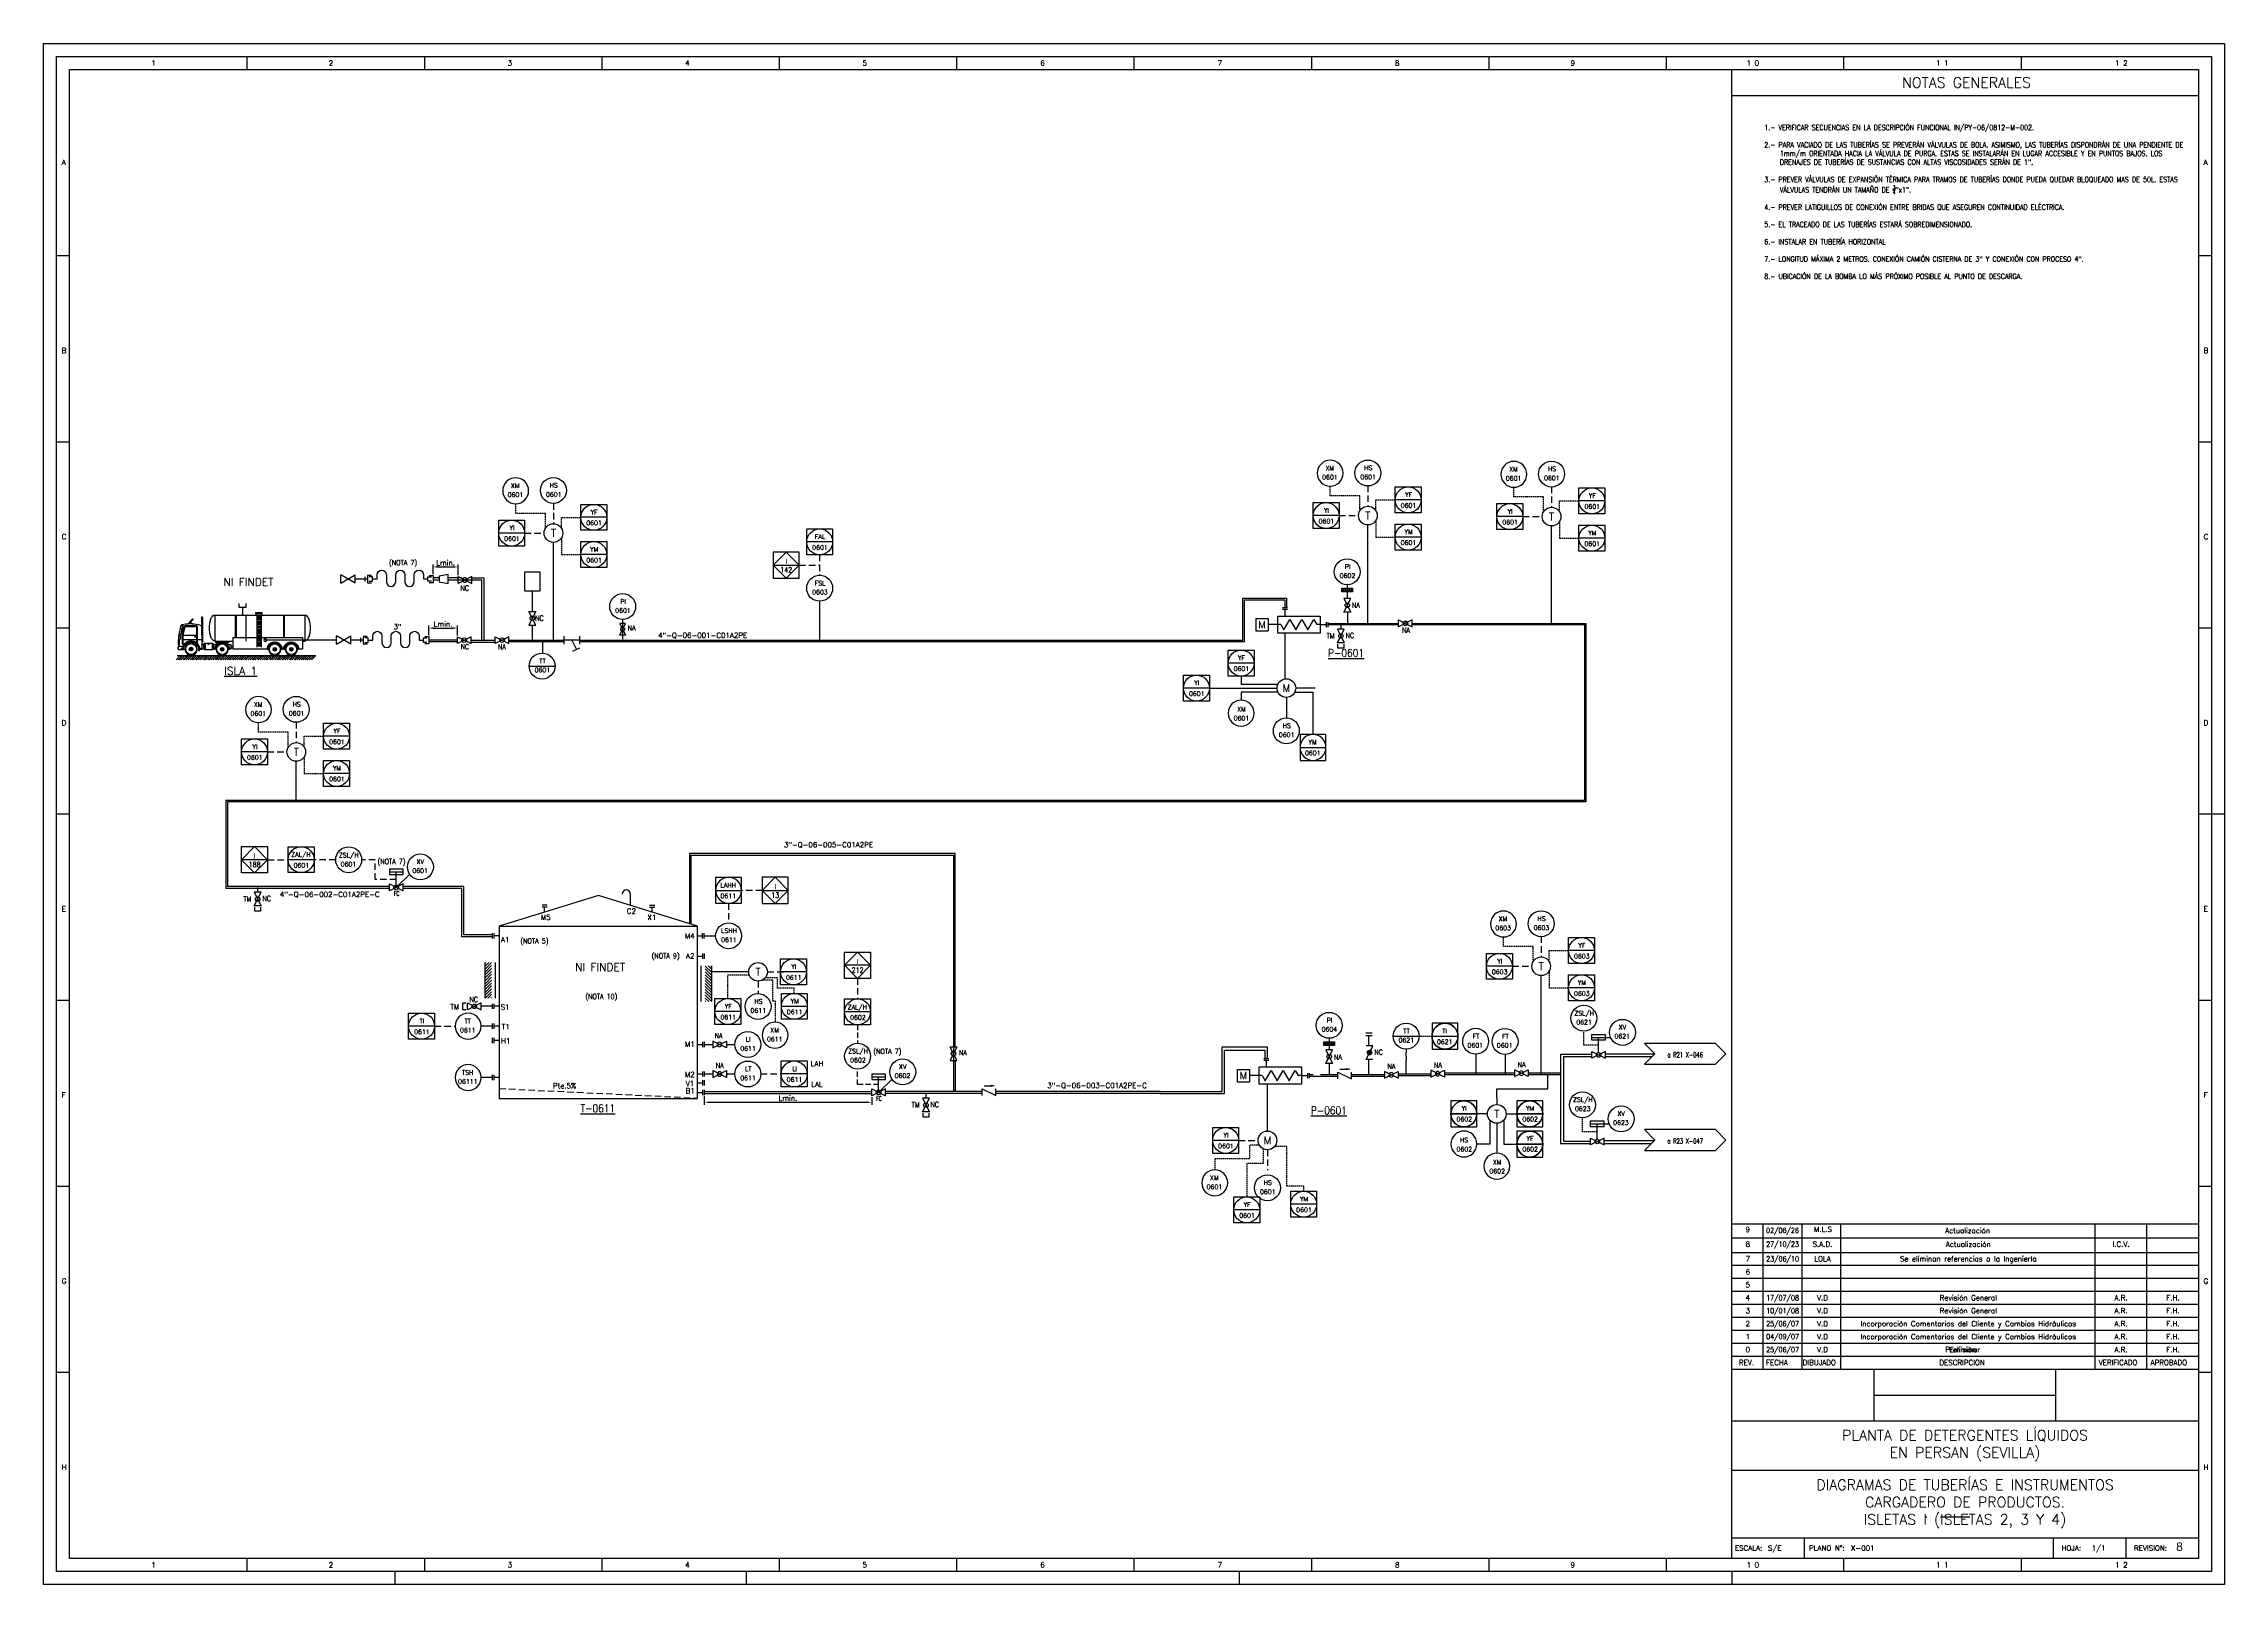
# Model space of a CAD drawing. Header units: millimetres. Extents: x 199 to 3946, y 1635 to 2230.
# Drawn here: x 1192 to 2033, y 1635 to 2229 of the extents above; entities that cross this region are included whole.
import ezdxf
from ezdxf.enums import TextEntityAlignment as Align

# ---------------------------------------------------------------- set-up
doc = ezdxf.new("R2010")
doc.units = ezdxf.units.MM
doc.linetypes.add('RAYITAS', pattern=[0.375, 0.25, -0.125])
doc.linetypes.add('TRAZOS', pattern=[0.75, 0.5, -0.25])
doc.layers.add('-FNX_TUBERÍA', color=1, linetype='TRAZOS', true_color=0xff0000)
doc.layers.add('TUBERÍA3', color=1, linetype='Continuous', true_color=0xff0000)
for name, color, linetype in [('CAJETIN', 1, 'Continuous'), ('CARGACAMIONES', 7, 'Continuous'), ('COTAS', 4, 'Continuous'), ('EQUIPOS', 5, 'Continuous'), ('EQUIPOS 02', 1, 'Continuous'), ('FORMATO', 7, 'Continuous'), ('INSTRUMENTOS', 1, 'Continuous'), ('TEX', 7, 'Continuous'), ('TEX EQUIPOS', 6, 'Continuous'), ('TEXTO-INSTRUMENTACION', 7, 'Continuous'), ('TEXTO-VALVULAS Y ACCESORIOS', 7, 'Continuous'), ('TUBERIA', 5, 'Continuous'), ('TUBERÍA2', 1, 'TRAZOS'), ('VALVULAS Y ACCESORIOS', 1, 'Continuous')]:
    doc.layers.add(name, color=color, linetype=linetype)
doc.styles.add('PY', font='ROMANS.shx')
doc.styles.add('PY1', font='ROMANS.shx', dxfattribs={"width": 0.8})
doc.styles.add('PY3', font='ROMANS.shx', dxfattribs={"width": 0.6})
doc.styles.add('TXT', font='txt')
doc.linetypes.add('SEÑAL_MECANICA2', pattern='A,4.411183,["o",PY,S=4.130212,R=360,X=0,Y=-1.374288],0.588817,-0.374158,["",PY,S=2,R=360,X=0,Y=-0.688262],-2.183682', length=7.55784)
doc.dimstyles.new('1-5', dxfattribs={"dimtxt": 2, "dimasz": 2, "dimexe": 1, "dimexo": 0.5, "dimgap": 0.6, "dimtad": 1, "dimdec": 0, "dimlfac": 5, "dimzin": 0, "dimdsep": 46, "dimtxsty": 'PY', "dimcen": 0.7, "dimclrd": 4, "dimclre": 4, "dimclrt": 7, "dimazin": 0, "dimtfac": 1, "dimtdec": 0, "dimtofl": 0, "dimtmove": 0, "dimatfit": 3, "dimfxl": 1, "dimtolj": 1, "dimtzin": 0, "dimarcsym": 0})

# ---------------------------------------------------------------- blocks, each defined once
blk = doc.blocks.new('CAMION CISTERNA ALZ')
at = {"layer": 'CAJETIN', "color": 4, "linetype": 'RAYITAS'}
blk.add_line((38.6, 22.2), (38.6, 7.9), dxfattribs=at)
at = {"layer": 'CARGACAMIONES', "color": 4, "linetype": 'ByBlock'}
for p, q in [((55.7, 22.2), (6.1, 22.2)), ((6.1, 22.2), (6.1, 7.9)), ((17.4, 22.2), (17.4, 9.9)), ((17.8, 22.2), (17.8, 9.9)), ((33.2, 23.6), (29.5, 23.6)), ((29.5, 23.1), (29.5, 23.6)), ((33.2, 23.4), (29.5, 23.4)), ((33.2, 23.1), (29.5, 23.1)), ((29.7, 23.1), (29.7, 22.2)), ((30.1, 22.1), (30.1, 4.6)), ((32.5, 21.4), (30.1, 21.4)), ((32.5, 20.7), (30.1, 20.7)), ((32.5, 19.9), (30.1, 19.9)), ((32.5, 19.1), (30.1, 19.1)), ((32.5, 18.3), (30.1, 18.3)), ((32.5, 17.6), (30.1, 17.6)), ((32.5, 16.8), (30.1, 16.8)), ((32.5, 16), (30.1, 16)), ((32.5, 15.3), (30.1, 15.3)), ((32.5, 14.5), (30.1, 14.5)), ((32.5, 13.7), (30.1, 13.7)), ((32.5, 12.9), (30.1, 12.9)), ((32.5, 12.2), (30.1, 12.2)), ((32.5, 22.1), (32.5, 4.6)), ((32.9, 22.2), (32.9, 23.1)), ((33.2, 23.6), (33.2, 23.1)), ((43.9, 22.2), (43.9, 9.9)), ((44.4, 22.2), (44.4, 9.9)), ((55.7, 22.2), (55.7, 7.9)), ((62.2, 7.7), (62.2, 21.1)), ((62.2, 21.1), (62.8, 21.1)), ((62.8, 14.9), (62.8, 21.1)), ((62.8, 15), (62.8, 3.6)), ((62.8, 14.3), (63.2, 14.3)), ((62.8, 13.9), (63.2, 13.9)), ((62.8, 13.5), (63.2, 13.5)), ((62.8, 13.1), (63.2, 13.1)), ((62.8, 12.7), (63.2, 12.7)), ((62.8, 12.3), (63.2, 12.3)), ((65.4, 16), (65.4, 6.7)), ((71.8, 16.4), (65.8, 16.4)), ((65.8, 15.8), (65.8, 7)), ((71.8, 16), (66, 16)), ((67.5, 20.2), (69.7, 17.5)), ((67.8, 20.2), (67.5, 20.2)), ((70, 17.5), (67.8, 20.2)), ((69.1, 18.2), (68.1, 17.5)), ((72.2, 15.7), (73.2, 11.2)), ((72.6, 15.8), (73.1, 13.6)), ((73.1, 13.4), (73.1, 15.4)), ((73.1, 15.4), (73.4, 15.4)), ((73.4, 13.4), (73.1, 13.4)), ((73.1, 13.4), (73.6, 11.2)), ((73.2, 15.4), (73.2, 16.2)), ((73.4, 15.4), (73.2, 16.1)), ((73.2, 13.4), (73.2, 12.6)), ((73.2, 12.6), (73.6, 12.6)), ((73.5, 15.2), (73.3, 16.1)), ((73.4, 15.4), (73.4, 13.4)), ((74.2, 16.5), (73.5, 16.5)), ((74.2, 16.4), (73.5, 16.4)), ((74.3, 11.5), (73.7, 14.2)), ((74.2, 11.5), (73.7, 13.9)), ((75.4, 10.4), (74.1, 16.7)), ((7.4, 7.9), (6.1, 7.9)), ((7.1, 4.4), (7.1, 5.1)), ((7.1, 5.1), (7.4, 5.1)), ((7.4, 4.4), (7.1, 4.4)), ((45.8, 9.9), (7.4, 9.9)), ((7.4, 9.9), (7.4, 3.7)), ((9.5, 3.7), (7.4, 3.7)), ((9.5, 3.3), (9.9, 3.3)), ((17.3, 3.3), (17.7, 3.3)), ((18.2, 3.7), (17.7, 3.7)), ((18.6, 3.7), (17.8, 3.7)), ((18.5, 3.3), (18.9, 3.3)), ((26.4, 3.3), (26.8, 3.3)), ((45.8, 3.7), (26.8, 3.7)), ((32.5, 11.4), (30.1, 11.4)), ((32.5, 10.6), (30.1, 10.6)), ((32.5, 9.8), (30.1, 9.8)), ((32.5, 9.1), (30.1, 9.1)), ((32.5, 8.3), (30.1, 8.3)), ((32.5, 7.5), (30.1, 7.5)), ((32.5, 6.8), (30.1, 6.8)), ((32.5, 6), (30.1, 6)), ((32.5, 5.3), (30.1, 5.3)), ((45.8, 9.9), (45.8, 3.7)), ((55.7, 7.9), (45.8, 7.9)), ((46.7, 5), (45.8, 5)), ((46.7, 4.1), (45.8, 4.1)), ((46.7, 3.7), (46.7, 5.8)), ((46.7, 5.8), (48.3, 5.8)), ((47.5, 3.7), (46.7, 3.7)), ((47.5, 3.3), (47.9, 3.3)), ((48.2, 7.8), (48.2, 7.5)), ((55, 7.8), (48.2, 7.8)), ((48.2, 7.5), (51, 7.5)), ((50.2, 7.3), (48.2, 7.3)), ((48.2, 7.3), (48.2, 6.9)), ((48.2, 6.9), (49.4, 6.9)), ((48.4, 6.9), (48.9, 6.5)), ((48.7, 7.8), (48.7, 7.9)), ((49.3, 7.5), (49.3, 7.3)), ((52.3, 7.5), (55, 7.5)), ((55, 7.3), (53.1, 7.3)), ((53.9, 7.5), (53.9, 7.3)), ((53.9, 6.9), (55, 6.9)), ((54.8, 6.9), (54.3, 6.5)), ((54.5, 7.8), (54.5, 7.9)), ((55, 7.5), (55, 7.8)), ((55, 6.9), (55, 7.3)), ((55, 5.8), (56.3, 5.8)), ((55.4, 3.3), (55.8, 3.3)), ((56.3, 3.7), (55.8, 3.7)), ((56.3, 3.7), (56.3, 6.1)), ((56.7, 6.5), (59, 6.5)), ((61.4, 3.3), (56.7, 3.3)), ((57, 6.5), (57, 3.3)), ((57.2, 6.5), (57.2, 3.3)), ((59, 6.5), (59, 6.2)), ((59.4, 6.5), (61.4, 6.5)), ((59.4, 6.5), (59.4, 6.2)), ((60.9, 6.5), (60.9, 3.3)), ((61.1, 6.5), (61.1, 3.3)), ((61.8, 6.1), (61.8, 3.7)), ((61.8, 5.8), (62.8, 5.8)), ((62.8, 3.7), (61.8, 3.7)), ((62.8, 7.4), (62.6, 7.4)), ((62.8, 11.9), (63.2, 11.9)), ((62.8, 11.5), (63.2, 11.5)), ((65.4, 8.8), (62.8, 8.8)), ((63, 3.6), (63, 3.9)), ((63, 3.6), (64, 3.6)), ((64.1, 3.4), (63, 3.4)), ((64, 3.6), (64, 3.9)), ((64.1, 2.7), (64.1, 3.4)), ((64.6, 2.7), (64.1, 2.7)), ((64.6, 3.4), (64.6, 2.7)), ((73.2, 11.1), (65.8, 11.1)), ((73.2, 8.8), (65.8, 8.8)), ((66.1, 10.3), (66.1, 10.5)), ((66.1, 10.5), (66.5, 10.5)), ((66.8, 10.3), (66.1, 10.3)), ((66.8, 10.5), (66.8, 10.3)), ((73.4, 6.2), (72.5, 6.2)), ((72.7, 5.4), (72.7, 6)), ((72.7, 3.5), (72.7, 4.7)), ((72.9, 4.9), (75.6, 4.9)), ((72.9, 3.5), (72.9, 3.9)), ((72.9, 3.5), (74, 3.5)), ((75.6, 3.3), (72.9, 3.3)), ((73.2, 11.2), (73.2, 6.2)), ((73.6, 11.2), (73.6, 6.4)), ((74, 3.5), (74, 3.9)), ((74.5, 10.1), (74.5, 9.2)), ((74.6, 10.3), (74.6, 9.1)), ((75.3, 11.2), (74.7, 11.2)), ((75.3, 11.1), (74.7, 11.1)), ((75.4, 10.4), (74.7, 10.4)), ((74.7, 9), (75.4, 9)), ((75.4, 8.9), (75.2, 8.9)), ((75.4, 8.7), (75.2, 8.7)), ((75.4, 5.8), (75.2, 5.8)), ((75.3, 8.7), (75.3, 5.8)), ((75.4, 4.9), (75.4, 10.4)), ((75.4, 8.6), (75.5, 8.6)), ((75.5, 5.9), (75.4, 5.9)), ((75.5, 8.6), (75.5, 5.9)), ((75.6, 8.6), (75.5, 8.6)), ((75.5, 5.9), (75.6, 5.9)), ((75.6, 5.9), (75.6, 8.6)), ((75.8, 4.7), (75.8, 3.5)), ((75.8, 4.5), (76, 4.5)), ((76, 3.7), (75.8, 3.7)), ((76, 4.5), (76, 3.7))]:
    blk.add_line(p, q, dxfattribs=at)
at = {"layer": 'CARGACAMIONES', "color": 4}
for p, q in [((76.4, 0), (0, 0)), ((2.3, -2.5), (0, 0)), ((37.4, -1.2), (38.6, 0)), ((38, -1.8), (39.7, 0)), ((42, -2.5), (39.7, 0)), ((43.1, -2.5), (40.8, 0)), ((44.2, -2.5), (42, 0)), ((45.4, -2.5), (43.1, 0)), ((43.7, -0.6), (44.2, 0)), ((44.2, -1.2), (45.4, 0)), ((44.8, -1.8), (46.5, 0)), ((48.8, -2.5), (46.5, 0)), ((49.9, -2.5), (47.6, 0)), ((3.4, -2.5), (1.1, 0)), ((4.5, -2.5), (2.3, 0)), ((2.8, -0.6), (3.4, 0)), ((3.4, -1.2), (4.5, 0)), ((4, -1.8), (5.7, 0)), ((4.5, -2.5), (6.2, -0.6)), ((5.6, -2.5), (6.8, -1.2)), ((8, -2.5), (5.7, 0)), ((6.7, -2.5), (7.3, -1.8)), ((9.1, -2.5), (6.8, 0)), ((10.2, -2.5), (7.9, 0)), ((11.3, -2.5), (9, 0)), ((10.2, -1.2), (11.3, 0)), ((10.7, -1.8), (12.4, 0)), ((11.3, -2.5), (13, -0.6)), ((14.7, -2.5), (12.4, 0)), ((12.4, -2.5), (13.6, -1.2)), ((13.5, -2.5), (14.1, -1.8)), ((15.9, -2.5), (13.6, 0)), ((17, -2.5), (14.7, 0)), ((18.1, -2.5), (15.8, 0)), ((16.4, -0.6), (17, 0)), ((17, -1.2), (18.1, 0)), ((17.5, -1.9), (19.2, 0)), ((18.1, -2.5), (19.8, -0.6)), ((21.5, -2.5), (19.2, 0)), ((19.2, -2.5), (20.4, -1.2)), ((20.3, -2.5), (20.9, -1.8)), ((22.6, -2.5), (20.4, 0)), ((23.8, -2.5), (21.5, 0)), ((24.9, -2.5), (22.6, 0)), ((23.2, -0.9), (23.8, -0.3)), ((23.7, -1.2), (24.9, 0)), ((24.3, -1.9), (26, 0)), ((24.8, -2.5), (26.6, -0.6)), ((28.3, -2.5), (26, 0)), ((26, -2.5), (27.1, -1.2)), ((29.4, -2.5), (27.1, 0)), ((27.1, -2.5), (27.7, -1.8)), ((30.6, -2.5), (28.3, 0)), ((31.7, -2.5), (29.4, 0)), ((30, -0.8), (30.6, -0.1)), ((30.5, -1.2), (31.7, 0)), ((31.1, -1.9), (32.8, 0)), ((31.6, -2.5), (33.4, -0.6)), ((35.1, -2.5), (32.8, 0)), ((32.8, -2.5), (33.9, -1.2)), ((36.2, -2.5), (33.9, 0)), ((33.9, -2.5), (34.5, -1.8)), ((37.3, -2.5), (35.1, 0)), ((38.5, -2.5), (36.2, 0)), ((36.9, -0.8), (37.4, -0.1)), ((38.5, -2.5), (40.3, -0.6)), ((39.7, -2.5), (40.8, -1.2)), ((40.8, -2.5), (41.4, -1.8)), ((45.3, -2.5), (47, -0.6)), ((46.4, -2.5), (47.6, -1.2)), ((47.6, -2.5), (48.2, -1.8)), ((51, -2.5), (48.7, 0)), ((52.2, -2.5), (49.9, 0)), ((50.4, -0.6), (51, 0)), ((51, -1.2), (52.1, 0)), ((51.6, -1.8), (53.3, 0)), ((52.1, -2.5), (53.8, -0.6)), ((53.2, -2.5), (54.4, -1.2)), ((55.6, -2.5), (53.3, 0)), ((56.7, -2.5), (54.4, 0)), ((54.4, -2.5), (55, -1.8)), ((57.8, -2.5), (55.5, 0)), ((58.9, -2.5), (56.7, 0)), ((57.8, -1.2), (58.9, 0)), ((58.4, -1.8), (60.1, 0)), ((58.9, -2.5), (60.6, -0.6)), ((60, -2.5), (61.2, -1.2)), ((62.3, -2.5), (60.1, 0)), ((61.1, -2.5), (61.7, -1.8)), ((63.5, -2.5), (61.2, 0)), ((64.6, -2.5), (62.3, 0)), ((65.7, -2.5), (63.4, 0)), ((64, -0.6), (64.6, 0)), ((64.6, -1.2), (65.7, 0)), ((65.1, -1.9), (66.8, 0)), ((65.7, -2.5), (67.4, -0.6)), ((69.1, -2.5), (66.8, 0)), ((66.8, -2.5), (68, -1.2)), ((67.9, -2.5), (68.5, -1.8)), ((70.3, -2.5), (68, 0)), ((71.4, -2.5), (69.1, 0)), ((72.5, -2.5), (70.2, 0)), ((70.8, -0.9), (71.4, -0.3)), ((71.4, -1.2), (72.5, 0)), ((71.9, -1.9), (73.6, 0)), ((72.5, -2.5), (74.2, -0.6)), ((75.9, -2.5), (73.6, 0)), ((73.6, -2.5), (74.8, -1.2)), ((74.7, -2.5), (75.3, -1.8)), ((77, -2.5), (74.8, 0))]:
    blk.add_line(p, q, dxfattribs=at)
at = {"layer": 'CARGACAMIONES', "color": 4, "linetype": 'ByBlock'}
for centre, radius in [((13.5, 3.4), 3.38), ((13.5, 3.4), 0.794), ((13, 3.4), 0.0993), ((13.1, 3.8), 0.0993), ((13.1, 3), 0.0993), ((13.5, 3.4), 0.397), ((13.5, 4), 0.0993), ((13.5, 2.8), 0.0993), ((14, 3.8), 0.0993), ((14, 3), 0.0993), ((14.1, 3.4), 0.0993), ((22.6, 3.4), 3.38), ((22.6, 3.4), 0.794), ((22, 3.4), 0.0993), ((22.2, 3.8), 0.0993), ((22.2, 3), 0.0993), ((22.6, 3.4), 0.397), ((22.6, 4), 0.0993), ((22.6, 2.8), 0.0993), ((23, 3.8), 0.0993), ((23, 3), 0.0993), ((23.2, 3.4), 0.0993), ((51.6, 3.4), 3.38), ((51.6, 3.4), 0.794), ((51, 3.4), 0.0993), ((51.2, 3.8), 0.0993), ((51.2, 3), 0.0993), ((51.6, 3.4), 0.397), ((51.6, 4), 0.0993), ((51.6, 2.8), 0.0993), ((52, 3.8), 0.0993), ((52, 3), 0.0993), ((52.2, 3.4), 0.0993), ((59.2, 6.5), 0.199), ((68.7, 3.5), 3.38), ((68.7, 3.5), 0.794), ((68.1, 3.5), 0.0993), ((68.3, 3.9), 0.0993), ((68.3, 3.1), 0.0993), ((68.7, 3.5), 0.397), ((68.7, 4.1), 0.0993), ((68.7, 2.9), 0.0993), ((69.1, 3.9), 0.0993), ((69.1, 3.1), 0.0993), ((69.3, 3.5), 0.0993)]:
    blk.add_circle(centre, radius, dxfattribs=at)
at = {"layer": 'CARGACAMIONES', "color": 4, "linetype": 'Continuous'}
blk.add_circle((27.9, 8.4), 0.718, dxfattribs=at)
at = {"layer": 'CARGACAMIONES', "color": 4, "linetype": 'ByBlock'}
for centre, radius, start, end in [((20.3, 15.1), 17.2, 170.2727, 180), ((20.3, 15.1), 17.2, 180, 189.7273), ((13.2, 16.3), 10, 157.5177, 170.2727), ((13.2, 13.9), 10, 189.7273, 202.4823), ((8.8, 18.2), 5.23, 135.0251, 157.5177), ((6.1, 20.9), 1.36, 90, 135.0251), ((55.7, 20.9), 1.36, 44.9749, 90), ((53, 18.2), 5.23, 22.4823, 44.9749), ((48.5, 16.3), 10, 9.7273, 22.4823), ((48.5, 13.9), 10, 337.5177, 350.2727), ((41.4, 15.1), 17.2, 360, 9.7273), ((41.4, 15.1), 17.2, 350.2727, 0), ((64.8, 15), 1.99, 90, 180), ((69.3, -2.4), 19.9, 77.0128, 102.9872), ((65.8, 16), 0.397, 90, 180), ((66, 15.8), 0.199, 90, 180), ((69.7, 17.7), 0.0993, 0, 180), ((69.7, 17.7), 0.0993, 180, 0), ((71.8, 15.6), 0.794, 11.9442, 90), ((71.8, 15.6), 0.397, 11.9442, 90), ((73.5, 16.2), 0.298, 90, 191.9761), ((73.5, 16.2), 0.199, 90, 191.9761), ((72.4, 14.4), 1.4, 315, 45), ((73.7, 16.6), 0.397, 11.9761, 90), ((8.8, 12), 5.23, 202.4823, 224.9749), ((6.1, 9.3), 1.36, 224.9749, 270), ((13.6, 3.4), 4.12, 358.6196, 181.3804), ((13.6, 3.4), 3.72, 358.4724, 181.5276), ((13.5, 3.4), 2.98, 90, 270), ((13.5, 3.4), 0.993, 90, 270), ((13.5, 3.4), 2.98, 270, 90), ((13.5, 3.4), 0.993, 270, 90), ((22.7, 3.4), 4.12, 358.6196, 181.3804), ((22.7, 3.4), 3.72, 358.4724, 181.5276), ((22.6, 3.4), 2.98, 90, 270), ((22.6, 3.4), 0.993, 90, 270), ((22.6, 3.4), 2.98, 270, 90), ((22.6, 3.4), 0.993, 270, 90), ((51.7, 3.4), 4.12, 358.6196, 181.3804), ((51.7, 3.4), 3.72, 358.4724, 181.5276), ((51.6, 3.4), 2.98, 90, 270), ((51.6, 3.4), 0.993, 90, 270), ((51.6, 3.4), 2.98, 270, 90), ((51.6, 3.4), 0.993, 270, 90), ((55.7, 9.3), 1.36, 270, 315.0251), ((56.7, 6.1), 0.397, 90, 180), ((56.7, 3.7), 0.397, 180, 270), ((53, 12), 5.23, 315.0251, 337.5177), ((59.2, 6.2), 0.199, 180, 0), ((61.4, 6.1), 0.397, 0, 90), ((61.4, 3.7), 0.397, 270, 0), ((62.6, 7.7), 0.397, 180, 270), ((63, 3.6), 0.199, 180, 270), ((63.5, 3.4), 0.674, 45, 135), ((68.7, 3.5), 4.62, 31.8706, 181.3804), ((68.7, 3.5), 4.12, 17.5788, 181.3804), ((68.7, 3.5), 2.98, 90, 270), ((68.7, 3.5), 0.993, 90, 270), ((68.7, 3.5), 2.98, 270, 90), ((68.7, 3.5), 0.993, 270, 90), ((72.7, 5.7), 0.298, 270, 90), ((72.9, 4.7), 0.199, 90, 180), ((72.9, 3.5), 0.199, 180, 270), ((68.7, 3.5), 4.62, 17.5788, 25.7368), ((73.5, 3.3), 0.843, 45, 135), ((73.4, 6.4), 0.199, 270, 0), ((74.7, 11.6), 0.497, 191.9761, 270), ((74.7, 11.6), 0.397, 191.9761, 270), ((74.7, 10.3), 0.0993, 90, 180), ((74.7, 9.1), 0.0993, 180, 270), ((75.6, 4.7), 0.199, 0, 90), ((75.6, 3.5), 0.199, 270, 0)]:
    blk.add_arc(centre, radius, start, end, dxfattribs=at)
at = {"layer": 'CARGACAMIONES', "color": 4}
for start, end in [(357.7085, 177.7085), (177.7085, 357.7085)]:
    blk.add_arc((74.8, -1.4), 0.0145, start, end, dxfattribs=at)
blk = doc.blocks.new('VALV GLOB-V')
at = {"layer": 'INSTRUMENTOS', "color": 1, "flags": 128}
blk.add_lwpolyline([(5.7, -1.43), (5.7, 1.43), (0, -1.43), (0, 1.43)], close=True, dxfattribs=at)
at = {"layer": 'INSTRUMENTOS', "color": 1}
blk.add_circle((2.85, 0), 0.95, dxfattribs=at)
at = {"layer": 'INSTRUMENTOS', "color": 7, "linetype": 'SEÑAL_MECANICA2', "style": 'PY'}
blk.add_attdef('REF.', text='', height=2, dxfattribs=at).set_placement((3, -3.37), align=Align.MIDDLE)
blk = doc.blocks.new('*D23')
at = {"layer": 'COTAS', "color": 4, "lineweight": -2, "transparency": 16777216}
for p, q in [((1340.41, 2001.05), (1340.41, 2004.78)), ((1342.41, 2003.78), (1349.48, 2003.78)), ((1351.48, 2000.96), (1351.48, 2004.78))]:
    blk.add_line(p, q, dxfattribs=at)
at = {"layer": 'COTAS', "color": 4, "transparency": 16777216}
for points in [[(1342.41, 2004.12), (1342.41, 2003.45), (1340.41, 2003.78)], [(1349.48, 2004.12), (1349.48, 2003.45), (1351.48, 2003.78)]]:
    blk.add_solid(points, dxfattribs=at)
at = {"layer": 'Defpoints', "color": 0, "transparency": 16777216}
for p in [(1351.48, 2003.78), (1340.41, 2000.55), (1351.48, 2000.46)]:
    blk.add_point(p, dxfattribs=at)
at = {"layer": 'COTAS', "color": 7, "transparency": 16777216, "insert": (1345.94, 2005.38), "char_height": 2, "attachment_point": 5, "style": 'PY'}
blk.add_mtext('\\A1;Lmin.', dxfattribs=at)
blk = doc.blocks.new('MANG-VAL')
at = {"layer": 'INSTRUMENTOS', "color": 1}
for p, q in [((0, 1.5), (0, -1.5)), ((6, 0), (0, 0)), ((3, 0), (4.8, -3.6)), ((6, 1.5), (6, -1.5)), ((3.46, -4.27), (6.14, -2.93))]:
    blk.add_line(p, q, dxfattribs=at)
blk = doc.blocks.new('SEÑAL CIRCU MARCO')
at = {"color": 1, "linetype": 'Continuous', "ltscale": 0.5}
blk.add_line((5.7, 5.7), (-5.7, 5.7), dxfattribs=at)
at = {"color": 1, "flags": 128}
blk.add_lwpolyline([(5.7, 0), (-5.7, 0), (-5.7, 11.4), (5.7, 11.4)], close=True, dxfattribs=at)
at = {"color": 1}
blk.add_circle((0, 5.7), 5.7, dxfattribs=at)
at = {"style": 'PY'}
for tag, p in [('XXX', (0.18, 7.98)), ('YYY', (0.13, 3.24))]:
    blk.add_attdef(tag, text='', height=2, dxfattribs=at).set_placement(p, align=Align.MIDDLE)
blk = doc.blocks.new('SEÑAL CIR')
at = {"color": 1}
blk.add_circle((0, 5.7), 5.7, dxfattribs=at)
at = {"layer": 'INSTRUMENTOS', "linetype": 'Continuous', "style": 'PY', "flags": 4}
for p in [(0.13, 2.95), (0.18, 6.94)]:
    blk.add_attdef('---', text='', height=2, dxfattribs=at).set_placement(p, align=Align.CENTER)
blk = doc.blocks.new('SECUENCIA PROGRAMADA EN SISTEMA DE CONTROL PLC')
at = {"layer": 'INSTRUMENTOS'}
blk.add_line((-5, 5), (5, 5), dxfattribs=at)
at = {"layer": 'INSTRUMENTOS', "flags": 128}
for points in [[(0, 0), (-5, 5), (0, 10), (5, 5)], [(-5, 0), (5, 0), (5, 10), (-5, 10)]]:
    blk.add_lwpolyline(points, close=True, dxfattribs=at)
at = {"layer": 'TEXTO-INSTRUMENTACION', "linetype": 'Continuous', "style": 'PY1', "width": 0.8}
for tag, p in [('XXX', (0.01, 6.43)), ('YYY', (0.01, 3.17))]:
    blk.add_attdef(tag, text='', height=2, dxfattribs=at).set_placement(p, align=Align.MIDDLE_CENTER)
blk = doc.blocks.new('DIAFRAGMA')
at = {"layer": 'INSTRUMENTOS', "color": 1, "ltscale": 0.1, "flags": 128}
blk.add_lwpolyline([(0, -2.25), (0, 2.25), (1.5, 2.25), (1.5, -2.25)], close=True, dxfattribs=at)
blk.add_lwpolyline([(0.46, -2.25), (1.12, -1.86), (0.38, -1.43), (1.12, -1), (0.38, -0.56), (1.12, -0.13), (0.38, 0.3), (1.12, 0.73), (0.38, 1.17), (1.12, 1.6), (0.38, 2.03), (0.75, 2.25)], dxfattribs=at)
blk = doc.blocks.new('*D24')
at = {"layer": 'COTAS', "color": 4, "lineweight": -2, "transparency": 16777216}
for p, q in [((1342.1, 2024.61), (1342.1, 2028.35)), ((1344.1, 2027.35), (1349.74, 2027.35)), ((1351.74, 2024.12), (1351.74, 2028.35))]:
    blk.add_line(p, q, dxfattribs=at)
at = {"layer": 'COTAS', "color": 4, "transparency": 16777216}
for points in [[(1344.1, 2027.68), (1344.1, 2027.01), (1342.1, 2027.35)], [(1349.74, 2027.68), (1349.74, 2027.01), (1351.74, 2027.35)]]:
    blk.add_solid(points, dxfattribs=at)
at = {"layer": 'Defpoints', "color": 0, "transparency": 16777216}
for p in [(1351.74, 2027.35), (1342.1, 2024.11), (1351.74, 2023.62)]:
    blk.add_point(p, dxfattribs=at)
at = {"layer": 'COTAS', "color": 7, "transparency": 16777216, "insert": (1346.92, 2028.95), "char_height": 2, "attachment_point": 5, "style": 'PY'}
blk.add_mtext('\\A1;Lmin.', dxfattribs=at)
blk = doc.blocks.new('REDUCCION')
at = {"color": 1}
for p, q in [((0, 2), (0, -2)), ((4, 1.25), (0, 2)), ((4, -1.25), (4, 1.25)), ((0, -2), (4, -1.25))]:
    blk.add_line(p, q, dxfattribs=at)
at = {"style": 'PY1', "width": 0.8}
blk.add_attdef('.', text='', height=2, dxfattribs=at).set_placement((2, -3.65), align=Align.MIDDLE)
blk = doc.blocks.new('*D19')
at = {"layer": 'COTAS', "color": 4, "lineweight": -2, "transparency": 16777216}
for p, q in [((1446.7, 1823.27), (1446.7, 1819.96)), ((1448.7, 1820.96), (1509.25, 1820.96)), ((1511.25, 1822.93), (1511.25, 1819.96))]:
    blk.add_line(p, q, dxfattribs=at)
at = {"layer": 'COTAS', "color": 4, "transparency": 16777216}
for points in [[(1448.7, 1821.3), (1448.7, 1820.63), (1446.7, 1820.96)], [(1509.25, 1821.3), (1509.25, 1820.63), (1511.25, 1820.96)]]:
    blk.add_solid(points, dxfattribs=at)
at = {"layer": 'Defpoints', "color": 0, "transparency": 16777216}
for p in [(1446.7, 1823.77), (1511.25, 1823.43), (1511.25, 1820.96)]:
    blk.add_point(p, dxfattribs=at)
at = {"layer": 'COTAS', "color": 7, "transparency": 16777216, "insert": (1478.97, 1822.56), "char_height": 2, "attachment_point": 5, "style": 'PY'}
blk.add_mtext('\\A1;Lmin.', dxfattribs=at)
blk = doc.blocks.new('MARCO-A1')
at = {"layer": 'FORMATO', "color": 5}
for p, q in [((78.42, 589), (78.42, 584)), ((146.83, 589), (146.83, 584)), ((215.25, 589), (215.25, 584)), ((283.67, 589), (283.67, 584)), ((352.08, 589), (352.08, 584)), ((420.5, 589), (420.5, 584)), ((488.92, 589), (488.92, 584)), ((557.33, 589), (557.33, 584)), ((625.75, 589), (625.75, 584)), ((694.17, 589), (694.17, 584)), ((762.58, 589), (762.58, 584)), ((5, 512.25), (10, 512.25)), ((831, 512.25), (836, 512.25)), ((5, 440.5), (10, 440.5)), ((831, 440.5), (836, 440.5)), ((5, 368.75), (10, 368.75)), ((831, 368.75), (836, 368.75)), ((5, 297), (10, 297)), ((831, 297), (836, 297)), ((5, 225.25), (10, 225.25)), ((831, 225.25), (836, 225.25)), ((5, 153.5), (10, 153.5)), ((831, 153.5), (836, 153.5)), ((5, 81.75), (10, 81.75)), ((831, 81.75), (836, 81.75)), ((78.42, 10), (78.42, 5)), ((146.83, 10), (146.83, 5)), ((215.25, 10), (215.25, 5)), ((283.67, 10), (283.67, 5)), ((352.08, 10), (352.08, 5)), ((420.5, 10), (420.5, 5)), ((488.92, 10), (488.92, 5)), ((557.33, 10), (557.33, 5)), ((625.75, 10), (625.75, 5)), ((694.17, 10), (694.17, 5)), ((762.58, 10), (762.58, 5))]:
    blk.add_line(p, q, dxfattribs=at)
at = {"layer": 'FORMATO', "color": 1, "linetype": 'Continuous'}
for p, q in [((836, 297), (841, 297)), ((135.5, 5), (135.5, 0)), ((271, 5), (271, 0)), ((461, 5), (461, 0)), ((651, 5), (651, 0))]:
    blk.add_line(p, q, dxfattribs=at)
at = {"layer": 'FORMATO', "color": 1}
blk.add_lwpolyline([(0, 594), (841, 594), (841, 0), (0, 0)], close=True, dxfattribs=at)
at = {"layer": 'FORMATO', "color": 5}
blk.add_lwpolyline([(5, 589), (836, 589), (836, 5), (5, 5)], close=True, dxfattribs=at)
at = {"layer": 'FORMATO', "color": 8, "linetype": 'Continuous'}
blk.add_lwpolyline([(10, 584), (831, 584), (831, 10), (10, 10)], close=True, dxfattribs=at)
at = {"layer": 'FORMATO', "color": 1, "style": 'PY'}
for s, p in [('1', (41.52, 585.5)), ('2', (109.93, 585.5)), ('3', (178.99, 585.5)), ('4', (247.4, 585.5)), ('5', (315.82, 585.5)), ('6', (384.34, 585.5)), ('7', (452.75, 585.5)), ('8', (521.17, 585.5)), ('9', (588.85, 585.5)), ('1 0', (656.77, 585.5)), ('1 1', (729.83, 585.5)), ('1 2', (798.88, 585.5)), ('A', (7, 547.25)), ('A', (833, 547.25)), ('B', (7, 474.67)), ('B', (833, 474.67)), ('C', (7, 402.92)), ('C', (833, 402.92)), ('D', (7, 331.17)), ('D', (833, 331.17)), ('E', (7, 259.42)), ('E', (833, 259.42)), ('F', (7, 187.67)), ('F', (833, 187.67)), ('G', (7, 115.92)), ('G', (833, 115.92)), ('H', (7, 44.17)), ('H', (833, 44.17)), ('1', (41.52, 6.5)), ('2', (109.93, 6.5)), ('3', (178.99, 6.5)), ('4', (247.4, 6.5)), ('5', (315.82, 6.5)), ('6', (384.34, 6.5)), ('7', (452.75, 6.5)), ('8', (521.17, 6.5)), ('9', (588.85, 6.5)), ('1 0', (656.77, 6.5)), ('1 1', (729.83, 6.5)), ('1 2', (798.88, 6.5))]:
    blk.add_text(s, height=2, dxfattribs=at).set_placement(p)
blk = doc.blocks.new('BOMBA VOLUMETRICA')
at = {"layer": 'EQUIPOS', "linetype": 'Continuous'}
for p, q in [((-11.27, -4.05), (-11.27, -8.85)), ((-11.27, -4.05), (-6.47, -4.05)), ((-6.47, -4.05), (-6.47, -8.85)), ((-1.61, -6.45), (-6.47, -6.45)), ((-1.61, -6.45), (-0.45, -8.45)), ((-0.45, -8.45), (1.86, -4.45)), ((0, -3.12), (0, -0.67)), ((1.86, -4.45), (4.17, -8.45)), ((4.17, -8.45), (6.48, -4.45)), ((6.48, -4.45), (8.79, -8.45)), ((8.79, -8.45), (11.1, -4.45)), ((11.1, -4.45), (12.25, -6.45)), ((13.52, -6.45), (12.25, -6.45)), ((13.52, -6.45), (15.97, -6.45)), ((-11.27, -8.85), (-6.47, -8.85))]:
    blk.add_line(p, q, dxfattribs=at)
at = {"layer": 'EQUIPOS', "linetype": 'Continuous', "flags": 128}
blk.add_lwpolyline([(-2.78, -3.12), (13.52, -3.12), (13.52, -9.79), (-2.78, -9.79)], close=True, dxfattribs=at)
at = {"layer": 'VALVULAS Y ACCESORIOS', "ltscale": 0.1}
for p, q in [((1, 0), (-1, 0)), ((1, -0.67), (-1, -0.67)), ((15.97, -7.45), (15.97, -5.45)), ((16.64, -7.45), (16.64, -5.45))]:
    blk.add_line(p, q, dxfattribs=at)
at = {"layer": 'EQUIPOS 02', "style": 'PY'}
blk.add_text('M', height=2.8, dxfattribs=at).set_placement((-8.87, -6.45), align=Align.MIDDLE)
at = {"layer": 'TEX EQUIPOS', "linetype": 'Continuous', "style": 'PY1', "width": 0.8}
blk.add_attdef('REF_EQUIPO', text='', height=3, dxfattribs=at).set_placement((2.35, -13.59), align=Align.MIDDLE_CENTER)
blk = doc.blocks.new('VALVULA RETENCION')
at = {"layer": 'VALVULAS Y ACCESORIOS'}
blk.add_line((0.79, 2.4), (3.43, 2.4), dxfattribs=at)
at = {"layer": 'VALVULAS Y ACCESORIOS', "flags": 128}
blk.add_lwpolyline([(0, -1.33), (0, 1.33), (5.33, -1.33), (5.33, 1.33)], dxfattribs=at)
blk.add_lwpolyline([(4.65, 2.4), (3.43, 2.14), (3.43, 2.66)], close=True, dxfattribs=at)
at = {"layer": 'TEXTO-VALVULAS Y ACCESORIOS', "linetype": 'SEÑAL_MECANICA2', "style": 'PY1', "width": 0.8}
blk.add_attdef('REF.', text='', height=2, dxfattribs=at).set_placement((2.94, -3.07), align=Align.MIDDLE)
blk = doc.blocks.new('VALV DE MARIPOSA')
at = {"layer": 'VALVULAS Y ACCESORIOS'}
h = blk.add_hatch(color=256, dxfattribs=at)
edge = h.paths.add_edge_path()
edge.add_arc((2.67, 0), 0.889, 0, 360)
at = {"layer": 'VALVULAS Y ACCESORIOS', "flags": 128}
blk.add_lwpolyline([(0, -1.33), (0, 1.33), (5.33, -1.33), (5.33, 1.33)], dxfattribs=at)
at = {"layer": 'VALVULAS Y ACCESORIOS'}
blk.add_circle((2.67, 0), 0.889, dxfattribs=at)
at = {"layer": 'TEXTO-VALVULAS Y ACCESORIOS', "linetype": 'SEÑAL_MECANICA2', "style": 'PY1', "width": 0.8}
blk.add_attdef('REF.', text='', height=2, dxfattribs=at).set_placement((2.94, -3.07), align=Align.MIDDLE)
blk = doc.blocks.new('BANDERA DE FLUJO')
at = {"layer": 'TEX', "color": 1, "ltscale": 0.1, "flags": 128}
blk.add_lwpolyline([(-4, 4), (-31.46, 4), (-27.46, 0), (-31.46, -4), (-4, -4), (0, 0)], close=True, dxfattribs=at)
at = {"layer": 'TEX', "style": 'PY1', "width": 0.8}
for tag, p in [('ETIQUETA-LINEA-1', (-15.73, 0.61)), ('ETIQUETA-LINEA-2', (-15.73, -2.91))]:
    blk.add_attdef(tag, text='', height=2, dxfattribs=at).set_placement(p, align=Align.CENTER)

msp = doc.modelspace()

# ---------------------------------------------------------------- hatches: boundary and pattern name
at = {"layer": 'EQUIPOS'}
h = msp.add_hatch(dxfattribs=at)
h.set_pattern_fill('ANSI31', color=4, scale=0.25, style=0)
h.set_pattern_definition([(45, (129.72785, 2664.9489), (-0.561266, 0.561266), [])])
h.paths.add_polyline_path([(1362.13, 1861.09), (1364.63, 1861.09), (1364.63, 1874.84), (1362.13, 1874.84)])
h = msp.add_hatch(dxfattribs=at)
h.set_pattern_fill('ANSI31', color=4, scale=0.25, style=0)
h.set_pattern_definition([(135, (2681.9601, 2663.6199), (0.561266, 0.561266), [])])
h.paths.add_polyline_path([(1449.55, 1859.77), (1447.05, 1859.77), (1447.05, 1873.51), (1449.55, 1873.51)])

# ---------------------------------------------------------------- linework, layer by layer
at = {"layer": '-FNX_TUBERÍA', "color": 1, "ltscale": 0.5}
for points in [[(1653.72, 1985.29), (1653.72, 1982.19), (1667.92, 1982.19)], [(1667.92, 1979.11), (1653.72, 1979.11), (1653.72, 1976.01)], [(1674.43, 1979.11), (1681.44, 1979.11), (1681.44, 1962.79)]]:
    msp.add_lwpolyline(points, dxfattribs=at)
at = {"color": 1}
for p, q in [((1388.51, 1998.87), (1388.51, 2036.81)), ((1702.61, 2005.6), (1702.61, 2043.54)), ((1773.45, 2005.2), (1773.45, 2043.14)), ((1312.07, 2021.12), (1306.56, 2024.3)), ((1306.56, 2021.12), (1312.07, 2024.3)), ((1306.56, 2021.12), (1306.56, 2024.3)), ((1312.07, 2021.12), (1312.07, 2024.3)), ((1316.84, 2022.69), (1312.07, 2022.69)), ((1315.93, 2021.86), (1315.93, 2023.53)), ((1694.65, 2020.51), (1694.65, 2019.15)), ((1268.62, 2011.8), (1268.62, 2008.82)), ((1491.18, 2014.14), (1491.18, 1999.14)), ((1694.69, 2015.2), (1694.69, 2017.8)), ((1415.21, 2007.08), (1415.21, 1999.54)), ((1670.71, 1984.22), (1670.71, 2001.77)), ((1692.16, 2005.2), (1692.16, 2003.34)), ((1694.69, 2009.94), (1694.69, 2005.6)), ((1304.87, 1999.15), (1277.33, 1999.15)), ((1310.38, 1997.56), (1304.87, 2000.74)), ((1304.87, 1997.56), (1310.38, 2000.74)), ((1304.87, 1997.56), (1304.87, 2000.74)), ((1310.38, 1997.56), (1310.38, 2000.74)), ((1315.15, 1999.13), (1310.38, 1999.13)), ((1314.24, 1998.29), (1314.24, 1999.97)), ((1384.34, 1999.06), (1384.34, 1994.07)), ((1379.14, 1989.14), (1389.14, 1989.14)), ((1289.34, 1936.85), (1289.34, 1952.42)), ((1274.44, 1903.79), (1274.44, 1901.94)), ((1327.9, 1903.79), (1333.08, 1908.88)), ((1446.7, 1885.15), (1451.08, 1885.15)), ((1463.83, 1871.25), (1449.55, 1871.25)), ((1769.43, 1831.83), (1769.43, 1869.77)), ((1364.99, 1857.97), (1360.6, 1857.97)), ((1364.99, 1850.31), (1360.61, 1850.31)), ((1446.7, 1843.26), (1449.95, 1843.26)), ((1455.22, 1843.26), (1458.47, 1843.26)), ((1687.66, 1845.63), (1687.66, 1844.27)), ((1687.66, 1842.92), (1687.66, 1841.25)), ((1712.34, 1846.45), (1722.34, 1846.45)), ((1794.21, 1845.98), (1796.16, 1845.98)), ((1687.66, 1835.98), (1687.66, 1831.65)), ((1717.34, 1841.46), (1717.34, 1840.1)), ((1717.34, 1838.75), (1717.34, 1840.1)), ((1717.34, 1838.75), (1717.34, 1837.07)), ((1717.34, 1831.81), (1717.34, 1837.07)), ((1364.99, 1830.5), (1360.61, 1830.5)), ((1446.7, 1831.88), (1449.95, 1831.88)), ((1455.22, 1831.88), (1458.47, 1831.88)), ((1513.91, 1824.77), (1519.09, 1829.85)), ((1663.85, 1809.87), (1663.85, 1827.91)), ((1532.17, 1824.38), (1532.17, 1822.52)), ((1793.7, 1812.61), (1795.64, 1812.61))]:
    msp.add_line(p, q, dxfattribs=at)
at = {"color": 5, "linetype": 'Continuous'}
for p, q in [((1356.99, 2023.14), (1361.73, 2023.14)), ((1361.73, 2023.14), (1361.73, 1999.18)), ((1654.37, 1999.14), (1654.37, 2015.32)), ((1654.37, 2015.32), (1671.17, 2015.32)), ((1671.17, 2015.32), (1671.17, 2011.56)), ((1366.09, 1999.05), (1356.72, 1999.05)), ((1646.4, 1825.17), (1646.4, 1842.33)), ((1646.4, 1842.33), (1663.73, 1842.33)), ((1663.73, 1842.33), (1663.73, 1837.7)), ((1776.9, 1839.54), (1776.9, 1805.11)), ((1622.56, 1825.17), (1646.4, 1825.17))]:
    msp.add_line(p, q, dxfattribs=at)
at = {"color": 4, "linetype": 'Continuous'}
for p, q in [((1654.97, 1998.58), (1654.97, 2014.66)), ((1654.97, 2014.66), (1670.52, 2014.66)), ((1670.52, 2014.66), (1670.52, 2011.56)), ((1356.73, 1998.37), (1366.07, 1998.37)), ((1654.37, 1998.58), (1654.97, 1998.58)), ((1543.46, 1916.85), (1441, 1916.85)), ((1441, 1916.85), (1441, 1889.91)), ((1543.46, 1842.39), (1543.46, 1916.85)), ((1543.55, 1825.27), (1543.55, 1837.11)), ((1647.26, 1824.37), (1647.26, 1841.06)), ((1647.26, 1841.06), (1662.84, 1841.06)), ((1662.84, 1841.06), (1662.84, 1837.7)), ((1778.05, 1838.63), (1778.05, 1806.04)), ((1622.56, 1824.37), (1647.26, 1824.37))]:
    msp.add_line(p, q, dxfattribs=at)
at = {"color": 4}
for p, q in [((1687.56, 2005.2), (1714.45, 2005.2)), ((1719.72, 2005.2), (1724.86, 2005.2)), ((1724.86, 2005.2), (1752.35, 2005.2)), ((1752.35, 2005.2), (1779.46, 2005.2)), ((1779.46, 2005.2), (1786.17, 2005.2)), ((1340.41, 1998.58), (1351.48, 1998.58)), ((1371.38, 1998.58), (1389.82, 1998.58)), ((1389.82, 1998.58), (1392.59, 1998.58)), ((1398.59, 1998.58), (1408.89, 1998.58)), ((1408.89, 1998.58), (1479.47, 1998.58)), ((1479.47, 1998.58), (1588.15, 1998.58)), ((1588.15, 1998.58), (1615.88, 1998.58)), ((1615.88, 1998.58), (1654.37, 1998.58)), ((1776.88, 1839.55), (1788.9, 1839.55)), ((1794.23, 1839.68), (1813.16, 1839.68)), ((1778.05, 1806.02), (1788.46, 1806.02)), ((1793.74, 1806.17), (1812.91, 1806.17))]:
    msp.add_line(p, q, dxfattribs=at)
at = {"color": 5}
for p, q in [((1719.72, 2005.6), (1786.62, 2005.6)), ((1778.05, 1838.64), (1788.89, 1838.64)), ((1794.26, 1838.62), (1812.14, 1838.62)), ((1776.9, 1805.11), (1788.45, 1805.11)), ((1793.72, 1805.11), (1811.83, 1805.11))]:
    msp.add_line(p, q, dxfattribs=at)
at = {"color": 1, "linetype": 'Continuous'}
for p, q in [((1752.32, 1822.85), (1752.32, 1826.16)), ((1752.32, 1826.16), (1771.98, 1826.16)), ((1771.98, 1826.16), (1771.98, 1831.58))]:
    msp.add_line(p, q, dxfattribs=at)
at = {"color": 1, "flags": 128}
for points in [[(1318.34, 2024.11), (1316.84, 2024.11), (1316.84, 2021.26), (1318.34, 2021.26)], [(1340.6, 2024.11), (1342.1, 2024.11), (1342.1, 2021.26), (1340.6, 2021.26)], [(1267.2, 2013.3), (1267.2, 2011.8), (1270.05, 2011.8), (1270.05, 2013.3)], [(1316.65, 2000.55), (1315.15, 2000.55), (1315.15, 1997.7), (1316.65, 1997.7)], [(1338.91, 2000.55), (1340.41, 2000.55), (1340.41, 1997.7), (1338.91, 1997.7)], [(1690.91, 1997.54), (1690.91, 1996.23), (1693.41, 1996.23), (1693.41, 1997.54)], [(1273.19, 1896.14), (1273.19, 1894.82), (1275.69, 1894.82), (1275.69, 1896.14)], [(1354.8, 1859.22), (1353.49, 1859.22), (1353.49, 1856.72), (1354.8, 1856.72)], [(1530.92, 1816.73), (1530.92, 1815.41), (1533.42, 1815.41), (1533.42, 1816.73)]]:
    msp.add_lwpolyline(points, dxfattribs=at)
at = {"color": 4}
msp.add_lwpolyline([(1786.17, 2005.2), (1786.17, 1937.37), (1262.16, 1937.37), (1262.16, 1903.41)], dxfattribs=at)
at = {"color": 1}
for centre in [(1388.51, 2040.42), (1702.62, 2047.15), (1773.45, 2046.75), (1671.17, 1980.65), (1289.35, 1956.03), (1769.43, 1873.38), (1467.43, 1871.25), (1752.32, 1816.49), (1663.86, 1806.27)]:
    msp.add_circle(centre, 3.6, dxfattribs=at)
at = {"layer": 'CAJETIN', "color": 8, "linetype": 'Continuous'}
for p, q in [((1842.91, 1645.11), (1842.91, 2219.11)), ((1842.91, 1670.23), (1842.91, 1755.56)), ((1842.91, 1718.11), (2022.91, 1718.11)), ((1897.91, 1698.11), (1897.91, 1718.11)), ((1967.91, 1698.11), (1967.91, 1718.11)), ((1897.91, 1708.11), (1967.91, 1708.11)), ((1842.91, 1698.11), (2022.91, 1698.11)), ((1842.91, 1679.11), (2022.91, 1679.11)), ((1842.91, 1653.11), (2022.91, 1653.11)), ((1870.91, 1653.11), (1870.91, 1645.11))]:
    msp.add_line(p, q, dxfattribs=at)
at = {"layer": 'CAJETIN', "color": 8}
for p, q in [((1842.91, 2209.11), (2022.91, 2209.11)), ((1966.91, 1653.11), (1966.91, 1645.11)), ((1994.91, 1653.11), (1994.91, 1645.11))]:
    msp.add_line(p, q, dxfattribs=at)
at = {"layer": 'CAJETIN', "color": 1, "linetype": 'TRAZOS', "ltscale": 5}
for p, q in [((1483.29, 2028.09), (1491.18, 2028.09)), ((1491.18, 2032.03), (1491.18, 2024.14)), ((1278.3, 1914.48), (1286.22, 1914.48)), ((1304.56, 1914.48), (1296.22, 1914.48)), ((1319.82, 1914.48), (1314.56, 1914.48)), ((1319.82, 1906.81), (1319.82, 1914.48)), ((1327.9, 1906.81), (1319.82, 1906.81)), ((1469.01, 1902.67), (1461.08, 1902.67)), ((1456.08, 1897.67), (1456.08, 1890.15)), ((1505.82, 1868.75), (1505.82, 1860.82)), ((1342.68, 1850.31), (1350.61, 1850.31)), ((1367.63, 1826.28), (1444.05, 1822.61)), ((1468.47, 1831.88), (1476.39, 1831.88))]:
    msp.add_line(p, q, dxfattribs=at)
at = {"layer": 'CAJETIN', "color": 1, "linetype": 'TRAZOS', "ltscale": 4}
for p, q in [((1505.82, 1850.82), (1505.83, 1843.75)), ((1505.83, 1827.79), (1505.83, 1833.75)), ((1513.91, 1827.79), (1505.83, 1827.79))]:
    msp.add_line(p, q, dxfattribs=at)
at = {"layer": 'CAJETIN', "color": 1}
for p, q in [((1842.81, 1774.14), (2022.81, 1774.14)), ((1842.91, 1768.75), (2022.91, 1768.75)), ((1854.91, 1768.75), (1854.91, 1743.75)), ((1854.93, 1774.26), (1854.93, 1744.27)), ((1869.91, 1768.75), (1869.91, 1743.75)), ((1869.93, 1774.14), (1869.93, 1744.27)), ((1884.91, 1768.75), (1884.91, 1743.75)), ((1884.93, 1774.02), (1884.93, 1744.27)), ((1982.91, 1768.75), (1982.91, 1743.75)), ((1982.93, 1774.02), (1982.93, 1744.27)), ((2002.91, 1768.75), (2002.91, 1743.75)), ((2002.93, 1774.26), (2002.93, 1744.27)), ((1842.91, 1763.11), (2022.91, 1763.11)), ((1842.91, 1758.11), (2022.91, 1758.11)), ((1854.91, 1763.11), (1854.91, 1738.11)), ((1869.91, 1763.11), (1869.91, 1738.11)), ((1884.91, 1763.11), (1884.91, 1738.11)), ((1982.91, 1763.11), (1982.91, 1738.11)), ((2002.91, 1763.11), (2002.91, 1738.11)), ((1842.91, 1753.11), (2022.91, 1753.11)), ((1842.91, 1748.11), (2022.91, 1748.11)), ((1842.91, 1743.11), (2022.91, 1743.11)), ((1854.91, 1748.11), (1854.91, 1723.11)), ((1869.91, 1748.11), (1869.91, 1723.11)), ((1884.91, 1748.11), (1884.91, 1723.11)), ((1982.91, 1748.11), (1982.91, 1723.11)), ((2002.91, 1748.11), (2002.91, 1723.11)), ((1842.91, 1738.11), (2022.91, 1738.11)), ((1842.91, 1733.11), (2022.91, 1733.11)), ((1842.91, 1728.11), (2022.91, 1728.11)), ((1842.91, 1728.11), (2022.91, 1728.11))]:
    msp.add_line(p, q, dxfattribs=at)
at = {"layer": 'CAJETIN', "color": 5}
for p, q in [((1842.91, 1723.11), (2022.91, 1723.11)), ((1854.91, 1723.11), (1854.91, 1718.11)), ((1869.91, 1723.11), (1869.91, 1718.11)), ((1884.91, 1723.11), (1884.91, 1718.11)), ((1982.91, 1723.11), (1982.91, 1718.11)), ((2002.91, 1723.11), (2002.91, 1718.11))]:
    msp.add_line(p, q, dxfattribs=at)
at = {"layer": 'EQUIPOS'}
for p, q in [((1405.84, 1900.68), (1367.63, 1888.81)), ((1444.05, 1888.81), (1405.84, 1900.68)), ((1367.63, 1888.81), (1367.63, 1822.4)), ((1444.05, 1826.3), (1444.05, 1888.81)), ((1444.05, 1822.4), (1444.05, 1826.3)), ((1446.7, 1825.17), (1511.25, 1825.18)), ((1367.63, 1822.4), (1444.05, 1822.4))]:
    msp.add_line(p, q, dxfattribs=at)
at = {"layer": 'EQUIPOS', "color": 4}
for p, q in [((1362.13, 1861.09), (1362.13, 1874.85)), ((1366.13, 1861.09), (1366.13, 1874.85)), ((1445.55, 1859.77), (1445.55, 1873.52)), ((1449.55, 1859.77), (1449.55, 1873.52))]:
    msp.add_line(p, q, dxfattribs=at)
at = {"layer": 'EQUIPOS'}
msp.add_lwpolyline([(1441.69, 1889.63), (1441.69, 1916.24), (1542.78, 1916.24), (1542.78, 1825.18)], dxfattribs=at)
at = {"layer": 'EQUIPOS', "linetype": 'Continuous', "flags": 128}
msp.add_lwpolyline([(1418.21, 1896.84), (1418.21, 1901.22, 1), (1415.02, 1901.22, -1)], format="xyb", dxfattribs=at)
at = {"layer": 'EQUIPOS 02', "color": 5}
msp.add_line((1367.63, 1888.81), (1444.05, 1888.81), dxfattribs=at)
at = {"layer": 'INSTRUMENTOS', "color": 1, "ltscale": 0.1, "flags": 128}
for points in [[(1317.5, 2021.84), (1318.8, 2021.84), (1318.8, 2023.57), (1317.5, 2023.57)], [(1341.44, 2021.84), (1340.14, 2021.84), (1340.14, 2023.57), (1341.44, 2023.57)], [(1315.81, 1998.28), (1317.11, 1998.28), (1317.11, 2000.01), (1315.81, 2000.01)], [(1339.75, 1998.28), (1338.45, 1998.28), (1338.45, 2000.01), (1339.75, 2000.01)]]:
    msp.add_lwpolyline(points, dxfattribs=at)
at = {"layer": 'TUBERIA', "color": 1, "linetype": 'TRAZOS', "ltscale": 5}
for p, q in [((1702.61, 2058.66), (1702.61, 2050.78)), ((1773.45, 2058.26), (1773.45, 2050.37)), ((1388.51, 2051.93), (1388.51, 2044.04)), ((1691.51, 2047.15), (1699.02, 2047.15)), ((1762.35, 2046.75), (1769.85, 2046.75)), ((1377.4, 2040.42), (1384.91, 2040.42)), ((1289.34, 1967.54), (1289.34, 1959.66)), ((1278.24, 1956.03), (1285.75, 1956.03)), ((1769.43, 1884.89), (1769.43, 1877.01)), ((1467.43, 1867.66), (1467.43, 1862.89)), ((1471.03, 1871.25), (1478.54, 1871.25)), ((1758.32, 1873.38), (1765.83, 1873.38)), ((1652.75, 1806.27), (1660.26, 1806.27)), ((1663.86, 1802.67), (1663.86, 1794.79))]:
    msp.add_line(p, q, dxfattribs=at)
at = {"layer": 'TUBERIA', "color": 5, "linetype": 'Continuous'}
for p, q in [((1344.46, 2023.11), (1342.1, 2023.11)), ((1353.17, 2023.11), (1347.97, 2023.11)), ((1687.56, 2005.6), (1714.45, 2005.6)), ((1342.77, 1999.14), (1340.41, 1999.14)), ((1351.48, 1999.14), (1342.77, 1999.14)), ((1371.35, 1999.14), (1392.59, 1999.14)), ((1398.59, 1999.14), (1615.88, 1999.14)), ((1615.88, 1999.14), (1654.37, 1999.14)), ((1325.24, 1904.21), (1262.86, 1904.21)), ((1343.27, 1904.21), (1330.57, 1904.21)), ((1343.27, 1904.21), (1330.57, 1904.21)), ((1348.53, 1904.21), (1330.57, 1904.21)), ((1354.03, 1904.21), (1348.53, 1904.21)), ((1354.03, 1904.21), (1348.53, 1904.21)), ((1354.03, 1885.54), (1354.03, 1904.21)), ((1364.99, 1885.54), (1354.03, 1885.54)), ((1553.87, 1825.17), (1516.58, 1825.17)), ((1622.56, 1825.17), (1559.16, 1825.17)), ((1680.24, 1831.65), (1681.57, 1831.65)), ((1684.39, 1831.65), (1690.93, 1831.65)), ((1696.19, 1831.65), (1708.7, 1831.65)), ((1714.32, 1831.92), (1726.82, 1831.92)), ((1732.13, 1832.31), (1759.05, 1832.31)), ((1764.43, 1832.38), (1776.93, 1832.38)), ((1917.76, 1661.17), (1918.1, 1661.17)), ((1923.37, 1661.17), (1934.75, 1661.17))]:
    msp.add_line(p, q, dxfattribs=at)
at = {"layer": 'TUBERIA', "color": 4, "linetype": 'Continuous'}
for p, q in [((1344.46, 2022.31), (1342.1, 2022.31)), ((1353.17, 2022.31), (1347.97, 2022.31)), ((1325.24, 1903.41), (1262.16, 1903.41)), ((1343.27, 1903.41), (1330.57, 1903.41)), ((1343.27, 1903.41), (1330.57, 1903.41)), ((1343.27, 1903.41), (1330.57, 1903.41)), ((1353.23, 1903.41), (1343.27, 1903.41)), ((1353.23, 1903.41), (1348.53, 1903.41)), ((1353.23, 1884.74), (1353.23, 1903.41)), ((1364.99, 1884.74), (1353.23, 1884.74)), ((1690.93, 1830.85), (1680.24, 1830.85)), ((1690.93, 1830.85), (1686.84, 1830.85)), ((1708.74, 1830.85), (1696.19, 1830.85)), ((1726.86, 1831.12), (1714.32, 1831.12)), ((1759.04, 1831.51), (1732.13, 1831.51)), ((1776.97, 1831.58), (1764.43, 1831.58)), ((1446.7, 1824.37), (1511.25, 1824.38)), ((1553.79, 1824.37), (1516.58, 1824.37)), ((1622.56, 1824.37), (1559.18, 1824.37))]:
    msp.add_line(p, q, dxfattribs=at)
at = {"layer": 'TUBERIA', "color": 1, "linetype": 'TRAZOS', "ltscale": 0.5}
for p, q in [((1641.49, 1980.65), (1667.57, 1980.65)), ((1671.17, 1977.05), (1671.17, 1969.17)), ((1682.28, 1980.65), (1674.77, 1980.65))]:
    msp.add_line(p, q, dxfattribs=at)
at = {"layer": 'TUBERIA', "linetype": 'Continuous'}
for p, q in [((1385.13, 1894.25), (1385.13, 1896.23)), ((1426.56, 1894.25), (1426.56, 1896.23)), ((1367.63, 1885.14), (1365.65, 1885.14)), ((1367.63, 1885.14), (1365.65, 1885.14)), ((1444.05, 1885.15), (1446.04, 1885.15)), ((1444.05, 1877.27), (1446.04, 1877.27)), ((1367.63, 1857.97), (1365.65, 1857.97)), ((1367.63, 1850.31), (1365.65, 1850.31)), ((1367.63, 1844.82), (1365.65, 1844.82)), ((1444.05, 1843.26), (1446.04, 1843.26)), ((1367.63, 1830.5), (1365.65, 1830.5)), ((1444.05, 1831.88), (1446.04, 1831.88)), ((1444.06, 1828.43), (1446.04, 1828.43)), ((1444.05, 1824.77), (1446.04, 1824.77))]:
    msp.add_line(p, q, dxfattribs=at)
at = {"layer": 'TUBERIA', "color": 1, "linetype": 'Continuous', "ltscale": 5}
for p, q in [((1744.26, 1839.48), (1744.26, 1831.86)), ((1755.59, 1839.44), (1755.59, 1831.82))]:
    msp.add_line(p, q, dxfattribs=at)
at = {"layer": 'TUBERIA', "color": 5, "linetype": 'Continuous', "flags": 128}
for points in [[(1318.8, 2022.71), (1320.51, 2022.71), (1320.51, 2024.3, -1), (1324.09, 2024.3), (1324.09, 2021.61, 1), (1327.68, 2021.61), (1327.68, 2024.3, -1), (1331.26, 2024.3), (1331.26, 2021.61, 1), (1334.85, 2021.61), (1334.85, 2024.3, -1), (1338.44, 2024.3), (1338.44, 2022.71), (1340.14, 2022.71)], [(1317.11, 1999.14), (1318.82, 1999.14), (1318.82, 2000.74, -1), (1322.4, 2000.74), (1322.4, 1998.05, 1), (1325.99, 1998.05), (1325.99, 2000.74, -1), (1329.57, 2000.74), (1329.57, 1998.05, 1), (1333.16, 1998.05), (1333.16, 2000.74, -1), (1336.75, 2000.74), (1336.75, 1999.14), (1338.45, 1999.14)]]:
    msp.add_lwpolyline(points, format="xyb", dxfattribs=at)
at = {"layer": 'TUBERIA', "color": 4, "linetype": 'Continuous'}
for points in [[(1360.9, 1999.14), (1360.9, 2022.31), (1353.17, 2022.31)], [(1380.39, 2010.22), (1380.39, 2018.09)], [(1380.39, 1998.74), (1380.39, 2004.96)], [(1701.83, 1847.68), (1704.23, 1847.68)], [(1701.83, 1846.66), (1704.23, 1846.66)], [(1703.03, 1842.73), (1703.03, 1846.66)], [(1703.03, 1831.65), (1703.03, 1837.46)]]:
    msp.add_lwpolyline(points, dxfattribs=at)
msp.add_lwpolyline([(1377.36, 2018.09), (1383.42, 2018.09), (1383.42, 2025.4), (1377.36, 2025.4)], close=True, dxfattribs=at)
at = {"layer": 'TUBERIA', "color": 5, "linetype": 'Continuous'}
msp.add_lwpolyline([(1786.62, 2005.6), (1786.62, 1936.85), (1262.86, 1936.85), (1262.86, 1904.21)], dxfattribs=at)
at = {"layer": 'TUBERÍA2'}
for points in [[(1699.51, 2048.96), (1699.51, 2054.75), (1688.07, 2054.75), (1688.07, 2058.48)], [(1705.72, 2048.96), (1705.72, 2053.21), (1713.18, 2053.21)], [(1770.34, 2048.56), (1770.34, 2054.34), (1758.9, 2054.34), (1758.9, 2058.07)], [(1776.56, 2048.56), (1776.56, 2052.8), (1784.01, 2052.8)], [(1385.4, 2042.23), (1385.4, 2048.01), (1373.96, 2048.01), (1373.96, 2051.74)], [(1391.62, 2042.23), (1391.62, 2046.47), (1399.07, 2046.47)], [(1705.72, 2045.34), (1705.72, 2038.86), (1713.18, 2038.86)], [(1776.56, 2044.93), (1776.56, 2038.45), (1784.01, 2038.45)], [(1391.62, 2038.6), (1391.62, 2032.12), (1399.07, 2032.12)], [(1286.24, 1957.85), (1286.24, 1963.63), (1274.8, 1963.63), (1274.8, 1967.36)], [(1292.45, 1957.85), (1292.45, 1962.09), (1299.91, 1962.09)], [(1292.45, 1954.22), (1292.45, 1947.74), (1299.91, 1947.74)], [(1766.32, 1875.19), (1766.32, 1880.97), (1754.88, 1880.97), (1754.88, 1884.7)], [(1772.54, 1875.19), (1772.54, 1879.44), (1779.99, 1879.44)], [(1455.81, 1860.97), (1455.81, 1862.3), (1455.81, 1862.3), (1455.81, 1870.09), (1464.02, 1870.09)], [(1469.18, 1868.11), (1472.99, 1868.11), (1472.99, 1860.1), (1473.98, 1860.1), (1473.98, 1851.83)], [(1481.42, 1862.95), (1481.42, 1864.93), (1474.89, 1864.93), (1474.89, 1868.95), (1470.16, 1868.95)], [(1772.54, 1871.56), (1772.54, 1865.09), (1779.99, 1865.09)], [(1722.34, 1846.45), (1727.34, 1846.45)], [(1791.56, 1842.97), (1785.87, 1842.97), (1785.87, 1848.31)], [(1791.05, 1809.6), (1785.36, 1809.6), (1785.36, 1814.95)], [(1660.73, 1804.43), (1656.92, 1804.43), (1656.92, 1799.11), (1643.54, 1799.11), (1643.54, 1794.91)], [(1662.21, 1803.06), (1662.21, 1797.32), (1655.89, 1797.32), (1655.89, 1784.48)], [(1677.85, 1786.67), (1677.85, 1788.66), (1671.32, 1788.66), (1671.32, 1803.97), (1666.59, 1803.97)]]:
    msp.add_lwpolyline(points, dxfattribs=at)
at = {"layer": 'TUBERÍA2', "ltscale": 0.5}
for points in [[(1748.72, 1816.49), (1744.62, 1816.49)], [(1749.62, 1814.12), (1749.62, 1804.86), (1744.62, 1804.86)], [(1752.32, 1812.89), (1752.32, 1801.34)], [(1755.03, 1814.12), (1755.03, 1804.86), (1760.03, 1804.86)], [(1755.92, 1816.49), (1760.03, 1816.49)]]:
    msp.add_lwpolyline(points, dxfattribs=at)
at = {"layer": 'TUBERÍA3'}
for points in [[(1752.32, 1822.85), (1752.32, 1820.09)], [(1734.62, 1816.49), (1744.62, 1816.49)], [(1760.03, 1816.49), (1770.03, 1816.49)], [(1760.03, 1804.85), (1770.03, 1804.86)]]:
    msp.add_lwpolyline(points, dxfattribs=at)
for centre in [(1732.34, 1846.45), (1739.62, 1816.49), (1765.03, 1816.49), (1765.03, 1804.85)]:
    msp.add_circle(centre, 5, dxfattribs=at)
at = {"layer": 'VALVULAS Y ACCESORIOS'}
for p, q in [((1325.24, 1909.84), (1330.57, 1909.84)), ((1327.9, 1903.79), (1327.9, 1909.84)), ((1788.89, 1845.99), (1794.23, 1845.99)), ((1791.56, 1840.18), (1791.56, 1845.99)), ((1511.25, 1830.81), (1516.58, 1830.81)), ((1513.91, 1824.77), (1513.91, 1830.81)), ((1788.39, 1812.63), (1793.72, 1812.63)), ((1791.05, 1806.82), (1791.05, 1812.63))]:
    msp.add_line(p, q, dxfattribs=at)
at = {"layer": 'VALVULAS Y ACCESORIOS', "ltscale": 0.1}
for p, q in [((1386.13, 1896.9), (1384.13, 1896.9)), ((1386.13, 1896.23), (1384.13, 1896.23)), ((1425.56, 1896.9), (1427.56, 1896.9)), ((1425.56, 1896.23), (1427.56, 1896.23)), ((1364.99, 1884.14), (1364.99, 1886.14)), ((1365.65, 1884.14), (1365.65, 1886.14)), ((1446.04, 1884.15), (1446.04, 1886.15)), ((1446.7, 1884.15), (1446.7, 1886.15)), ((1446.04, 1878.27), (1446.04, 1876.27)), ((1446.7, 1878.27), (1446.7, 1876.27)), ((1364.99, 1856.97), (1364.99, 1858.97)), ((1365.65, 1856.97), (1365.65, 1858.97)), ((1364.99, 1849.31), (1364.99, 1851.31)), ((1365.65, 1849.31), (1365.65, 1851.31)), ((1364.99, 1843.82), (1364.99, 1845.82)), ((1365.65, 1843.82), (1365.65, 1845.82)), ((1446.04, 1844.26), (1446.04, 1842.26)), ((1446.7, 1844.26), (1446.7, 1842.26)), ((1364.99, 1829.5), (1364.99, 1831.5)), ((1365.65, 1829.5), (1365.65, 1831.5)), ((1446.04, 1832.88), (1446.04, 1830.88)), ((1446.04, 1829.43), (1446.04, 1827.43)), ((1446.04, 1825.77), (1446.04, 1823.77)), ((1446.7, 1832.88), (1446.7, 1830.88)), ((1446.7, 1825.77), (1446.7, 1823.77)), ((1446.71, 1829.43), (1446.71, 1827.43))]:
    msp.add_line(p, q, dxfattribs=at)
at = {"layer": 'VALVULAS Y ACCESORIOS', "flags": 128}
for points in [[(1325.24, 1910.84), (1325.24, 1908.84), (1330.57, 1908.84), (1330.57, 1910.84)], [(1325.24, 1902.46), (1325.24, 1905.13), (1330.57, 1902.46), (1330.57, 1905.13)], [(1788.89, 1846.99), (1788.89, 1844.99), (1794.23, 1844.99), (1794.23, 1846.99)], [(1511.25, 1831.81), (1511.25, 1829.81), (1516.58, 1829.81), (1516.58, 1831.81)], [(1788.39, 1813.63), (1788.39, 1811.63), (1793.72, 1811.63), (1793.72, 1813.63)]]:
    msp.add_lwpolyline(points, close=True, dxfattribs=at)

# ---------------------------------------------------------------- block references
msp.add_blockref('MARCO-A1', (1191.91, 1635.11))
at = {"linetype": 'Continuous'}
ref = msp.add_blockref('SEÑAL CIR', (1373.96, 2051.74), dxfattribs=dict(at, xscale=-0.8771000000000413, yscale=0.8771000000000413, zscale=0.8771000000000413))
ref.add_attrib('---', 'XM', dxfattribs={"layer": 'INSTRUMENTOS', "color": 7, "linetype": 'Continuous', "height": 1.754, "style": 'PY'}).set_placement((1373.8, 2057.83), align=Align.CENTER)
ref.add_attrib('---', '0601', dxfattribs={"layer": 'INSTRUMENTOS', "color": 7, "linetype": 'Continuous', "height": 1.754, "style": 'PY'}).set_placement((1373.85, 2054.33), align=Align.CENTER)
ref = msp.add_blockref('SEÑAL CIR', (1388.51, 2051.84), dxfattribs=dict(at, xscale=0.8770999999999276, yscale=0.8770999999999276, zscale=0.8770999999999276))
ref.add_attrib('---', 'HS', dxfattribs={"layer": 'INSTRUMENTOS', "color": 7, "linetype": 'Continuous', "height": 1.754, "style": 'PY'}).set_placement((1388.67, 2057.93), align=Align.CENTER)
ref.add_attrib('---', '0601', dxfattribs={"layer": 'INSTRUMENTOS', "color": 7, "linetype": 'Continuous', "height": 1.754, "style": 'PY'}).set_placement((1388.62, 2054.43), align=Align.CENTER)
ref = msp.add_blockref('SEÑAL CIR', (1688.07, 2058.48), dxfattribs=dict(at, xscale=-0.8771000000000413, yscale=0.8771000000000413, zscale=0.8771000000000413))
ref.add_attrib('---', 'XM', dxfattribs={"layer": 'INSTRUMENTOS', "color": 7, "linetype": 'Continuous', "height": 1.754, "style": 'PY'}).set_placement((1687.91, 2064.56), align=Align.CENTER)
ref.add_attrib('---', '0601', dxfattribs={"layer": 'INSTRUMENTOS', "color": 7, "linetype": 'Continuous', "height": 1.754, "style": 'PY'}).set_placement((1687.96, 2061.06), align=Align.CENTER)
ref = msp.add_blockref('SEÑAL CIR', (1702.61, 2058.58), dxfattribs=dict(at, xscale=0.8770999999999276, yscale=0.8770999999999276, zscale=0.8770999999999276))
ref.add_attrib('---', 'HS', dxfattribs={"layer": 'INSTRUMENTOS', "color": 7, "linetype": 'Continuous', "height": 1.754, "style": 'PY'}).set_placement((1702.77, 2064.66), align=Align.CENTER)
ref.add_attrib('---', '0601', dxfattribs={"layer": 'INSTRUMENTOS', "color": 7, "linetype": 'Continuous', "height": 1.754, "style": 'PY'}).set_placement((1702.72, 2061.17), align=Align.CENTER)
ref = msp.add_blockref('SEÑAL CIR', (1758.9, 2058.07), dxfattribs=dict(at, xscale=-0.8771000000000413, yscale=0.8771000000000413, zscale=0.8771000000000413))
ref.add_attrib('---', 'XM', dxfattribs={"layer": 'INSTRUMENTOS', "color": 7, "linetype": 'Continuous', "height": 1.754, "style": 'PY'}).set_placement((1758.75, 2064.16), align=Align.CENTER)
ref.add_attrib('---', '0601', dxfattribs={"layer": 'INSTRUMENTOS', "color": 7, "linetype": 'Continuous', "height": 1.754, "style": 'PY'}).set_placement((1758.79, 2060.66), align=Align.CENTER)
ref = msp.add_blockref('SEÑAL CIR', (1773.45, 2058.17), dxfattribs=dict(at, xscale=0.8770999999999276, yscale=0.8770999999999276, zscale=0.8770999999999276))
ref.add_attrib('---', 'HS', dxfattribs={"layer": 'INSTRUMENTOS', "color": 7, "linetype": 'Continuous', "height": 1.754, "style": 'PY'}).set_placement((1773.61, 2064.26), align=Align.CENTER)
ref.add_attrib('---', '0601', dxfattribs={"layer": 'INSTRUMENTOS', "color": 7, "linetype": 'Continuous', "height": 1.754, "style": 'PY'}).set_placement((1773.56, 2060.76), align=Align.CENTER)
for p, xscale, yscale, zscale, values in [((1686.51, 2042.15), 0.8770999999999276, 0.8770999999999276, 0.8770999999999276, {'XXX': 'YI', 'YYY': '0601'}), ((1718.17, 2048.21), 0.8771000000000413, 0.8771000000000413, 0.8771000000000413, {'XXX': 'YF', 'YYY': '0601'}), ((1789.01, 2047.81), 0.8771000000000413, 0.8771000000000413, 0.8771000000000413, {'XXX': 'YF', 'YYY': '0601'}), ((1372.4, 2035.42), 0.8770999999999276, 0.8770999999999276, 0.8770999999999276, {'XXX': 'YI', 'YYY': '0601'}), ((1404.07, 2041.48), 0.8771000000000413, 0.8771000000000413, 0.8771000000000413, {'XXX': 'YF', 'YYY': '0601'}), ((1718.17, 2033.86), 0.8771000000000413, 0.8771000000000413, 0.8771000000000413, {'XXX': 'YM', 'YYY': '0601'}), ((1757.35, 2041.75), 0.8770999999999276, 0.8770999999999276, 0.8770999999999276, {'XXX': 'YI', 'YYY': '0601'}), ((1404.07, 2027.13), 0.8771000000000413, 0.8771000000000413, 0.8771000000000413, {'XXX': 'YM', 'YYY': '0601'}), ((1491.18, 2032.03), 0.877100000000155, 0.877100000000155, 0.877100000000155, {'XXX': 'FAL', 'YYY': '0601'}), ((1789.01, 2033.46), 0.8771000000000413, 0.8771000000000413, 0.8771000000000413, {'XXX': 'YM', 'YYY': '0601'}), ((1653.72, 1985.29), 0.8771000000000413, 0.8771000000000413, 0.8771000000000413, {'XXX': 'YF', 'YYY': '0601'}), ((1636.49, 1975.65), 0.877100000000155, 0.877100000000155, 0.877100000000155, {'XXX': 'YI', 'YYY': '0601'}), ((1273.24, 1951.04), 0.8770999999999276, 0.8770999999999276, 0.8770999999999276, {'XXX': 'YI', 'YYY': '0601'}), ((1304.9, 1957.09), 0.8771000000000413, 0.8771000000000413, 0.8771000000000413, {'XXX': 'YF', 'YYY': '0601'}), ((1304.9, 1942.74), 0.8771000000000413, 0.8771000000000413, 0.8771000000000413, {'XXX': 'YM', 'YYY': '0601'}), ((1784.99, 1874.44), 0.8771000000000413, 0.8771000000000413, 0.8771000000000413, {'XXX': 'YF', 'YYY': '0603'}), ((1481.08, 1866.26), 0.8770999999999276, 0.8770999999999276, 0.8770999999999276, {'XXX': 'YI', 'YYY': '0611'}), ((1753.32, 1868.38), 0.8770999999999276, 0.8770999999999276, 0.8770999999999276, {'XXX': 'YI', 'YYY': '0603'}), ((1784.99, 1860.09), 0.8771000000000413, 0.8771000000000413, 0.8771000000000413, {'XXX': 'YM', 'YYY': '0603'}), ((1455.81, 1850.97), 0.8771000000000413, 0.8771000000000413, 0.8771000000000413, {'XXX': 'YF', 'YYY': '0611'}), ((1481.42, 1852.95), 0.8771000000000413, 0.8771000000000413, 0.8771000000000413, {'XXX': 'YM', 'YYY': '0611'}), ((1337.68, 1845.31), 0.8777884135906788, 0.8777884135906788, 0.8777884135906788, {'XXX': 'TI', 'YYY': '0611'}), ((1481.39, 1826.88), 0.8777884135906788, 0.8777884135906788, 0.8777884135906788, {'XXX': 'LI', 'YYY': '0611'}), ((1647.75, 1801.28), 0.8770999999999276, 0.8770999999999276, 0.8770999999999276, {'XXX': 'YI', 'YYY': '0601'}), ((1655.89, 1774.49), 0.8771000000000413, 0.8771000000000413, 0.8771000000000413, {'XXX': 'YF', 'YYY': '0601'}), ((1677.85, 1776.67), 0.8771000000000413, 0.8771000000000413, 0.8771000000000413, {'XXX': 'YM', 'YYY': '0601'})]:
    msp.add_blockref('SEÑAL CIRCU MARCO', p, dxfattribs=dict(xscale=xscale, yscale=yscale, zscale=zscale)).add_auto_attribs(values)
ref = msp.add_blockref('SECUENCIA PROGRAMADA EN SISTEMA DE CONTROL PLC', (1478.28, 2023.08), dxfattribs=dict(xscale=1.001089596937618, yscale=1.001089596937618, zscale=1.001089596937618))
ref.add_attrib('XXX', 'I', dxfattribs={"layer": 'TEXTO-INSTRUMENTACION', "linetype": 'Continuous', "height": 2, "style": 'TXT'}).set_placement((1478.29, 2029.52), align=Align.MIDDLE_CENTER)
ref.add_attrib('YYY', '142', dxfattribs={"layer": 'TEXTO-INSTRUMENTACION', "linetype": 'Continuous', "height": 2.002, "style": 'PY1', "width": 0.8}).set_placement((1478.29, 2026.25), align=Align.MIDDLE_CENTER)
ref = msp.add_blockref('SEÑAL CIR', (1694.65, 2020.51), dxfattribs=dict(at, xscale=0.877100000000155, yscale=0.877100000000155, zscale=0.877100000000155))
ref.add_attrib('---', 'PI', dxfattribs={"layer": 'INSTRUMENTOS', "color": 7, "linetype": 'Continuous', "height": 1.754, "style": 'PY'}).set_placement((1694.81, 2026.6), align=Align.CENTER)
ref.add_attrib('---', '0602', dxfattribs={"layer": 'INSTRUMENTOS', "color": 7, "linetype": 'Continuous', "height": 1.754, "style": 'PY'}).set_placement((1694.76, 2023.1), align=Align.CENTER)
for p, xscale, yscale, zscale in [((1357, 2022.31), -0.9232631578947803, 0.9232631578947803, 0.9232631578947803), ((1714.45, 2005.6), 0.9232631578947803, 0.9232631578947803, 0.9232631578947803), ((1351.48, 1999.14), 0.9232631578947803, 0.9232631578947803, 0.9232631578947803), ((1366.11, 1999.14), 0.9232631578947803, 0.9232631578947803, 0.9232631578947803), ((1355.34, 1857.97), 0.9232631578945529, 0.9232631578945529, 0.9232631578945529), ((1788.96, 1839.23), 0.9232631578945529, 0.9232631578945529, 0.9232631578945529), ((1788.46, 1805.87), 0.9232631578945529, 0.9232631578945529, 0.9232631578945529)]:
    msp.add_blockref('VALV GLOB-V', p, dxfattribs=dict(at, xscale=xscale, yscale=yscale, zscale=zscale))
ref = msp.add_blockref('SEÑAL CIR', (1491.18, 2014.14), dxfattribs=dict(at, xscale=0.877100000000155, yscale=0.877100000000155, zscale=0.877100000000155))
ref.add_attrib('---', 'FSL', dxfattribs={"layer": 'INSTRUMENTOS', "color": 7, "linetype": 'Continuous', "height": 1.754, "style": 'PY'}).set_placement((1491.34, 2020.22), align=Align.CENTER)
ref.add_attrib('---', '0603', dxfattribs={"layer": 'INSTRUMENTOS', "color": 7, "linetype": 'Continuous', "height": 1.754, "style": 'PY'}).set_placement((1491.29, 2016.73), align=Align.CENTER)
at = {"color": 1, "linetype": 'Continuous', "rotation": 90}
for p, xscale, yscale, zscale in [((1694.65, 2017.8), 0.8999999999999773, 0.8999999999999773, 0.8999999999999773), ((1687.66, 1842.92), 0.900000000000091, 0.900000000000091, 0.900000000000091)]:
    msp.add_blockref('DIAFRAGMA', p, dxfattribs=dict(at, xscale=xscale, yscale=yscale, zscale=zscale))
at = {"linetype": 'Continuous'}
for p, xscale, yscale, zscale, rotation in [((1380.39, 2010.22), 0.9232631578947803, 0.9232631578947803, 0.9232631578947803, 270), ((1694.69, 2009.94), 0.9232631578947803, 0.9232631578947803, 0.9232631578947803, 90), ((1692.16, 1998.08), 0.9232631578945529, 0.9232631578945529, 0.9232631578945529, 90), ((1274.44, 1896.67), 0.9232631578945529, 0.9232631578945529, 0.9232631578945529, 90), ((1449.95, 1843.26), -0.9232631578945529, 0.9232631578947803, 0.9232631578946926, 180), ((1542.78, 1842.39), 0.9232631578945529, 0.9232631578945529, 0.9232631578945529, 270), ((1687.66, 1835.98), 0.9232631578947803, 0.9232631578947803, 0.9232631578947803, 90), ((1759.15, 1832.18), -0.9232631578945529, 0.9232631578947803, 0.9232631578946926, 180), ((1449.95, 1831.88), -0.9232631578945529, 0.9232631578947803, 0.9232631578946926, 180), ((1708.98, 1831.55), -0.9232631578945529, 0.9232631578947803, 0.9232631578946926, 180), ((1726.9, 1832), -0.9232631578945529, 0.9232631578947803, 0.9232631578946926, 180), ((1532.17, 1817.26), 0.9232631578945529, 0.9232631578945529, 0.9232631578945529, 90)]:
    msp.add_blockref('VALV GLOB-V', p, dxfattribs=dict(at, xscale=xscale, yscale=yscale, zscale=zscale, rotation=rotation))
ref = msp.add_blockref('SEÑAL CIR', (1415.21, 2007.08), dxfattribs=dict(at, xscale=0.877100000000155, yscale=0.877100000000155, zscale=0.877100000000155))
ref.add_attrib('---', 'PI', dxfattribs={"layer": 'INSTRUMENTOS', "color": 7, "linetype": 'Continuous', "height": 1.754, "style": 'PY'}).set_placement((1415.37, 2013.17), align=Align.CENTER)
ref.add_attrib('---', '0601', dxfattribs={"layer": 'INSTRUMENTOS', "color": 7, "linetype": 'Continuous', "height": 1.754, "style": 'PY'}).set_placement((1415.32, 2009.67), align=Align.CENTER)
for name, p in [('BOMBA VOLUMETRICA', (1670.67, 2011.56)), ('MANG-VAL', (1392.59, 1999.14)), ('MANG-VAL', (1392.59, 1999.14)), ('BOMBA VOLUMETRICA', (1663.45, 1837.7)), ('VALVULA RETENCION', (1690.96, 1831.29)), ('VALVULA RETENCION', (1553.84, 1824.88))]:
    msp.add_blockref(name, p, dxfattribs=at)
ref = msp.add_blockref('SEÑAL CIR', (1384.14, 1984.14), dxfattribs=dict(at, xscale=0.877100000000155, yscale=0.877100000000155, zscale=0.877100000000155))
ref.add_attrib('---', 'TT', dxfattribs={"layer": 'INSTRUMENTOS', "color": 7, "linetype": 'Continuous', "height": 1.754, "style": 'PY'}).set_placement((1384.3, 1990.23), align=Align.CENTER)
ref.add_attrib('---', '0601', dxfattribs={"layer": 'INSTRUMENTOS', "color": 7, "linetype": 'Continuous', "height": 1.754, "style": 'PY'}).set_placement((1384.25, 1986.73), align=Align.CENTER)
ref = msp.add_blockref('SEÑAL CIR', (1274.8, 1967.36), dxfattribs=dict(at, xscale=-0.8771000000000413, yscale=0.8771000000000413, zscale=0.8771000000000413))
ref.add_attrib('---', 'XM', dxfattribs={"layer": 'INSTRUMENTOS', "color": 7, "linetype": 'Continuous', "height": 1.754, "style": 'PY'}).set_placement((1274.64, 1973.44), align=Align.CENTER)
ref.add_attrib('---', '0601', dxfattribs={"layer": 'INSTRUMENTOS', "color": 7, "linetype": 'Continuous', "height": 1.754, "style": 'PY'}).set_placement((1274.69, 1969.95), align=Align.CENTER)
ref = msp.add_blockref('SEÑAL CIR', (1289.34, 1967.46), dxfattribs=dict(at, xscale=0.8770999999999276, yscale=0.8770999999999276, zscale=0.8770999999999276))
ref.add_attrib('---', 'HS', dxfattribs={"layer": 'INSTRUMENTOS', "color": 7, "linetype": 'Continuous', "height": 1.754, "style": 'PY'}).set_placement((1289.5, 1973.55), align=Align.CENTER)
ref.add_attrib('---', '0601', dxfattribs={"layer": 'INSTRUMENTOS', "color": 7, "linetype": 'Continuous', "height": 1.754, "style": 'PY'}).set_placement((1289.46, 1970.05), align=Align.CENTER)
ref = msp.add_blockref('SEÑAL CIR', (1653.72, 1976.01), dxfattribs=dict(at, xscale=-0.8771000000000413, yscale=0.8771000000000413, zscale=0.8771000000000413, rotation=180))
ref.add_attrib('---', '0601', dxfattribs={"layer": 'INSTRUMENTOS', "color": 7, "linetype": 'Continuous', "height": 1.754, "style": 'PY'}).set_placement((1653.87, 1968.17), align=Align.CENTER)
ref.add_attrib('---', 'XM', dxfattribs={"layer": 'INSTRUMENTOS', "color": 7, "linetype": 'Continuous', "height": 1.754, "style": 'PY'}).set_placement((1653.83, 1971.67), align=Align.CENTER)
ref = msp.add_blockref('SEÑAL CIR', (1671.17, 1959.17), dxfattribs=dict(at, xscale=0.877100000000155, yscale=0.877100000000155, zscale=0.877100000000155))
ref.add_attrib('---', 'HS', dxfattribs={"layer": 'INSTRUMENTOS', "color": 7, "linetype": 'Continuous', "height": 1.754, "style": 'PY'}).set_placement((1671.33, 1965.26), align=Align.CENTER)
ref.add_attrib('---', '0601', dxfattribs={"layer": 'INSTRUMENTOS', "color": 7, "linetype": 'Continuous', "height": 1.754, "style": 'PY'}).set_placement((1671.28, 1961.76), align=Align.CENTER)
ref = msp.add_blockref('SEÑAL CIRCU MARCO', (1681.44, 1952.79), dxfattribs=dict(xscale=-0.8771000000000413, yscale=0.8771000000000413, zscale=0.8771000000000413))
ref.add_attrib('XXX', 'YM', dxfattribs={"height": 1.754, "style": 'PY'}).set_placement((1681.28, 1959.79), align=Align.MIDDLE)
ref.add_attrib('YYY', '0601', dxfattribs={"height": 1.754, "style": 'PY'}).set_placement((1681.33, 1955.63), align=Align.MIDDLE)
ref = msp.add_blockref('SECUENCIA PROGRAMADA EN SISTEMA DE CONTROL PLC', (1273.27, 1909.46), dxfattribs=dict(xscale=-1.005571670621066, yscale=1.005571670621293, zscale=1.005571670621306))
ref.add_attrib('XXX', 'I', dxfattribs={"layer": 'TEXTO-INSTRUMENTACION', "linetype": 'Continuous', "height": 2.01, "style": 'TXT'}).set_placement((1273.26, 1915.93), align=Align.MIDDLE_CENTER)
ref.add_attrib('YYY', '188', dxfattribs={"layer": 'TEXTO-INSTRUMENTACION', "linetype": 'Continuous', "height": 2.011, "style": 'PY1', "width": 0.8}).set_placement((1273.26, 1912.64), align=Align.MIDDLE_CENTER)
ref = msp.add_blockref('SEÑAL CIRCU MARCO', (1291.22, 1909.49), dxfattribs=dict(xscale=0.8770999999999276, yscale=0.8770999999999276, zscale=0.8770999999999276))
ref.add_attrib('XXX', 'ZAL/H', dxfattribs={"height": 1.754, "style": 'PY'}).set_placement((1291.15, 1916.36), align=Align.MIDDLE)
ref.add_attrib('YYY', '0601', dxfattribs={"height": 1.754, "style": 'PY'}).set_placement((1291.33, 1912.33), align=Align.MIDDLE)
ref = msp.add_blockref('SEÑAL CIR', (1309.56, 1909.48), dxfattribs=dict(at, xscale=0.8770999999999276, yscale=0.8770999999999276, zscale=0.8770999999999276))
ref.add_attrib('---', 'ZSL/H', dxfattribs={"layer": 'INSTRUMENTOS', "color": 7, "linetype": 'Continuous', "height": 1.754, "style": 'PY'}).set_placement((1309.56, 1915.39), align=Align.CENTER)
ref.add_attrib('---', '0601', dxfattribs={"layer": 'INSTRUMENTOS', "color": 7, "linetype": 'Continuous', "height": 1.754, "style": 'PY'}).set_placement((1309.49, 1911.89), align=Align.CENTER)
ref = msp.add_blockref('SEÑAL CIR', (1337.21, 1906.7), dxfattribs=dict(at, xscale=0.8770999999999276, yscale=0.8770999999999276, zscale=0.8770999999999276))
ref.add_attrib('---', 'XV', dxfattribs={"layer": 'INSTRUMENTOS', "color": 7, "linetype": 'Continuous', "height": 1.754, "style": 'PY'}).set_placement((1337.21, 1912.86), align=Align.CENTER)
ref.add_attrib('---', '0601', dxfattribs={"layer": 'INSTRUMENTOS', "color": 7, "linetype": 'Continuous', "height": 1.754, "style": 'PY'}).set_placement((1337.13, 1909.37), align=Align.CENTER)
ref = msp.add_blockref('VALV GLOB-V', (1325.24, 1903.79), dxfattribs=dict(at, xscale=0.9356729824555714, yscale=0.9356729824555714, zscale=0.9356729824555714))
ref.add_attrib('REF.', 'FC', dxfattribs={"layer": 'INSTRUMENTOS', "color": 7, "linetype": 'SEÑAL_MECANICA2', "height": 1.778, "style": 'PY3', "width": 0.6}).set_placement((1328.04, 1901.45), align=Align.MIDDLE)
ref = msp.add_blockref('SEÑAL CIRCU MARCO', (1456.08, 1897.67), dxfattribs=dict(xscale=-0.8777884135909062, yscale=0.8777884135906788, zscale=0.8777884135908177))
ref.add_attrib('XXX', 'LAHH', dxfattribs={"height": 1.756, "style": 'PY'}).set_placement((1455.92, 1904.68), align=Align.MIDDLE)
ref.add_attrib('YYY', '0611', dxfattribs={"height": 1.756, "style": 'PY'}).set_placement((1455.97, 1900.51), align=Align.MIDDLE)
ref = msp.add_blockref('SECUENCIA PROGRAMADA EN SISTEMA DE CONTROL PLC', (1474.03, 1897.64), dxfattribs=dict(xscale=1.005571670621293, yscale=1.005571670621293, zscale=1.005571670621293))
ref.add_attrib('XXX', 'I', dxfattribs={"layer": 'TEXTO-INSTRUMENTACION', "linetype": 'Continuous', "height": 2.01, "style": 'TXT'}).set_placement((1474.04, 1904.11), align=Align.MIDDLE_CENTER)
ref.add_attrib('YYY', '13', dxfattribs={"layer": 'TEXTO-INSTRUMENTACION', "linetype": 'Continuous', "height": 2.011, "style": 'PY1', "width": 0.8}).set_placement((1474.04, 1900.83), align=Align.MIDDLE_CENTER)
ref = msp.add_blockref('SEÑAL CIR', (1754.88, 1884.7), dxfattribs=dict(at, xscale=-0.8771000000000413, yscale=0.8771000000000413, zscale=0.8771000000000413))
ref.add_attrib('---', 'XM', dxfattribs={"layer": 'INSTRUMENTOS', "color": 7, "linetype": 'Continuous', "height": 1.754, "style": 'PY'}).set_placement((1754.72, 1890.79), align=Align.CENTER)
ref.add_attrib('---', '0603', dxfattribs={"layer": 'INSTRUMENTOS', "color": 7, "linetype": 'Continuous', "height": 1.754, "style": 'PY'}).set_placement((1754.77, 1887.29), align=Align.CENTER)
ref = msp.add_blockref('SEÑAL CIR', (1769.43, 1884.81), dxfattribs=dict(at, xscale=0.8770999999999276, yscale=0.8770999999999276, zscale=0.8770999999999276))
ref.add_attrib('---', 'HS', dxfattribs={"layer": 'INSTRUMENTOS', "color": 7, "linetype": 'Continuous', "height": 1.754, "style": 'PY'}).set_placement((1769.59, 1890.89), align=Align.CENTER)
ref.add_attrib('---', '0603', dxfattribs={"layer": 'INSTRUMENTOS', "color": 7, "linetype": 'Continuous', "height": 1.754, "style": 'PY'}).set_placement((1769.54, 1887.39), align=Align.CENTER)
ref = msp.add_blockref('SEÑAL CIR', (1456.08, 1880.15), dxfattribs=dict(at, xscale=0.8770999999999276, yscale=0.8770999999999276, zscale=0.8770999999999276))
ref.add_attrib('---', 'LSHH', dxfattribs={"layer": 'INSTRUMENTOS', "color": 7, "linetype": 'Continuous', "height": 1.754, "style": 'PY'}).set_placement((1456.24, 1886.24), align=Align.CENTER)
ref.add_attrib('---', '0611', dxfattribs={"layer": 'INSTRUMENTOS', "color": 7, "linetype": 'Continuous', "height": 1.754, "style": 'PY'}).set_placement((1456.19, 1882.74), align=Align.CENTER)
ref = msp.add_blockref('SECUENCIA PROGRAMADA EN SISTEMA DE CONTROL PLC', (1505.82, 1868.75), dxfattribs=dict(xscale=-1.005571670621066, yscale=1.005571670621293, zscale=1.005571670621306))
ref.add_attrib('XXX', 'I', dxfattribs={"layer": 'TEXTO-INSTRUMENTACION', "linetype": 'Continuous', "height": 2.01, "style": 'TXT'}).set_placement((1505.82, 1875.22), align=Align.MIDDLE_CENTER)
ref.add_attrib('YYY', '212', dxfattribs={"layer": 'TEXTO-INSTRUMENTACION', "linetype": 'Continuous', "height": 2.011, "style": 'PY1', "width": 0.8}).set_placement((1505.82, 1871.93), align=Align.MIDDLE_CENTER)
ref = msp.add_blockref('SEÑAL CIR', (1467.43, 1852.89), dxfattribs=dict(at, xscale=0.8770999999999276, yscale=0.8770999999999276, zscale=0.8770999999999276))
ref.add_attrib('---', 'HS', dxfattribs={"layer": 'INSTRUMENTOS', "color": 7, "linetype": 'Continuous', "height": 1.754, "style": 'PY'}).set_placement((1467.59, 1858.98), align=Align.CENTER)
ref.add_attrib('---', '0611', dxfattribs={"layer": 'INSTRUMENTOS', "color": 7, "linetype": 'Continuous', "height": 1.754, "style": 'PY'}).set_placement((1467.54, 1855.48), align=Align.CENTER)
ref = msp.add_blockref('SEÑAL CIRCU MARCO', (1505.82, 1850.82), dxfattribs=dict(xscale=0.8770999999999276, yscale=0.8770999999999276, zscale=0.8770999999999276))
ref.add_attrib('XXX', 'ZAL/H', dxfattribs={"height": 1.754, "style": 'PY'}).set_placement((1505.72, 1857.54), align=Align.MIDDLE)
ref.add_attrib('YYY', '0602', dxfattribs={"height": 1.754, "style": 'PY'}).set_placement((1505.93, 1853.67), align=Align.MIDDLE)
ref = msp.add_blockref('SEÑAL CIR', (1355.61, 1845.31), dxfattribs=dict(at, xscale=-0.877100000000155, yscale=0.8770999999999276, zscale=0.8771))
ref.add_attrib('---', 'TT', dxfattribs={"layer": 'INSTRUMENTOS', "color": 7, "linetype": 'Continuous', "height": 1.754, "style": 'PY'}).set_placement((1355.45, 1851.4), align=Align.CENTER)
ref.add_attrib('---', '0611', dxfattribs={"layer": 'INSTRUMENTOS', "color": 7, "linetype": 'Continuous', "height": 1.754, "style": 'PY'}).set_placement((1355.5, 1847.9), align=Align.CENTER)
ref = msp.add_blockref('SEÑAL CIR', (1473.98, 1841.83), dxfattribs=dict(at, xscale=-0.8771000000000413, yscale=0.8771000000000413, zscale=0.8771000000000413))
ref.add_attrib('---', 'XM', dxfattribs={"layer": 'INSTRUMENTOS', "color": 7, "linetype": 'Continuous', "height": 1.754, "style": 'PY'}).set_placement((1473.82, 1847.92), align=Align.CENTER)
ref.add_attrib('---', '0611', dxfattribs={"layer": 'INSTRUMENTOS', "color": 7, "linetype": 'Continuous', "height": 1.754, "style": 'PY'}).set_placement((1473.87, 1844.42), align=Align.CENTER)
ref = msp.add_blockref('SEÑAL CIR', (1687.66, 1845.63), dxfattribs=dict(at, xscale=0.8770999999999276, yscale=0.8770999999999276, zscale=0.8770999999999276))
ref.add_attrib('---', 'PI', dxfattribs={"layer": 'INSTRUMENTOS', "color": 7, "linetype": 'Continuous', "height": 1.754, "style": 'PY'}).set_placement((1687.82, 1851.72), align=Align.CENTER)
ref.add_attrib('---', '0604', dxfattribs={"layer": 'INSTRUMENTOS', "color": 7, "linetype": 'Continuous', "height": 1.754, "style": 'PY'}).set_placement((1687.77, 1848.22), align=Align.CENTER)
ref = msp.add_blockref('SEÑAL CIR', (1717.34, 1841.46), dxfattribs=dict(at, xscale=0.8770999999999276, yscale=0.8770999999999276, zscale=0.8770999999999276))
ref.add_attrib('---', 'TT', dxfattribs={"layer": 'INSTRUMENTOS', "color": 7, "linetype": 'Continuous', "height": 1.754, "style": 'PY'}).set_placement((1717.5, 1847.54), align=Align.CENTER)
ref.add_attrib('---', '0621', dxfattribs={"layer": 'INSTRUMENTOS', "color": 7, "linetype": 'Continuous', "height": 1.754, "style": 'PY'}).set_placement((1717.45, 1844.04), align=Align.CENTER)
ref = msp.add_blockref('SEÑAL CIRCU MARCO', (1732.34, 1841.45), dxfattribs=dict(xscale=-0.8771000000000413, yscale=0.8771000000000413, zscale=0.8771000000000413))
ref.add_attrib('XXX', 'TI', dxfattribs={"height": 1.754, "style": 'PY'}).set_placement((1732.18, 1848.45), align=Align.MIDDLE)
ref.add_attrib('YYY', '0621', dxfattribs={"height": 1.754, "style": 'PY'}).set_placement((1732.23, 1844.29), align=Align.MIDDLE)
ref = msp.add_blockref('SEÑAL CIR', (1785.87, 1848.38), dxfattribs=dict(at, xscale=0.8771000000000413, yscale=0.8771000000000413, zscale=0.8771000000000413))
ref.add_attrib('---', 'ZSL/H', dxfattribs={"layer": 'INSTRUMENTOS', "color": 7, "linetype": 'Continuous', "height": 1.754, "style": 'PY'}).set_placement((1786.03, 1854.46), align=Align.CENTER)
ref.add_attrib('---', '0621', dxfattribs={"layer": 'INSTRUMENTOS', "color": 7, "linetype": 'Continuous', "height": 1.754, "style": 'PY'}).set_placement((1785.98, 1850.96), align=Align.CENTER)
ref = msp.add_blockref('SEÑAL CIR', (1800.78, 1842.92), dxfattribs=dict(at, xscale=0.8770999999999276, yscale=0.8770999999999276, zscale=0.8770999999999276))
ref.add_attrib('---', 'XV', dxfattribs={"layer": 'INSTRUMENTOS', "color": 7, "linetype": 'Continuous', "height": 1.754, "style": 'PY'}).set_placement((1800.78, 1849.07), align=Align.CENTER)
ref.add_attrib('---', '0621', dxfattribs={"layer": 'INSTRUMENTOS', "color": 7, "linetype": 'Continuous', "height": 1.754, "style": 'PY'}).set_placement((1800.71, 1845.58), align=Align.CENTER)
ref = msp.add_blockref('SEÑAL CIR', (1463.47, 1838.26), dxfattribs=dict(at, xscale=0.8770999999999276, yscale=0.8770999999999276, zscale=0.8770999999999276))
ref.add_attrib('---', 'LI', dxfattribs={"layer": 'INSTRUMENTOS', "color": 7, "linetype": 'Continuous', "height": 1.754, "style": 'PY'}).set_placement((1463.63, 1844.35), align=Align.CENTER)
ref.add_attrib('---', '0611', dxfattribs={"layer": 'INSTRUMENTOS', "color": 7, "linetype": 'Continuous', "height": 1.754, "style": 'PY'}).set_placement((1463.58, 1840.85), align=Align.CENTER)
ref = msp.add_blockref('SEÑAL CIR', (1505.83, 1833.75), dxfattribs=dict(at, xscale=0.8770999999999276, yscale=0.8770999999999276, zscale=0.8770999999999276))
ref.add_attrib('---', 'ZSL/H', dxfattribs={"layer": 'INSTRUMENTOS', "color": 7, "linetype": 'Continuous', "height": 1.754, "style": 'PY'}).set_placement((1505.98, 1839.83), align=Align.CENTER)
ref.add_attrib('---', '0602', dxfattribs={"layer": 'INSTRUMENTOS', "color": 7, "linetype": 'Continuous', "height": 1.754, "style": 'PY'}).set_placement((1505.94, 1836.33), align=Align.CENTER)
at = {"linetype": 'Continuous', "rotation": 90}
msp.add_blockref('VALV DE MARIPOSA', (1703.24, 1837.44), dxfattribs=at)
at = {"linetype": 'Continuous'}
ref = msp.add_blockref('SEÑAL CIR', (1744.16, 1839.48), dxfattribs=dict(at, xscale=0.8770999999999276, yscale=0.8770999999999276, zscale=0.8770999999999276))
ref.add_attrib('---', 'FT', dxfattribs={"layer": 'INSTRUMENTOS', "color": 7, "linetype": 'Continuous', "height": 1.754, "style": 'PY'}).set_placement((1744.32, 1845.56), align=Align.CENTER)
ref.add_attrib('---', '0601', dxfattribs={"layer": 'INSTRUMENTOS', "color": 7, "linetype": 'Continuous', "height": 1.754, "style": 'PY'}).set_placement((1744.02, 1842.06), align=Align.CENTER)
ref = msp.add_blockref('SEÑAL CIR', (1755.5, 1839.44), dxfattribs=dict(at, xscale=0.8770999999999276, yscale=0.8770999999999276, zscale=0.8770999999999276))
ref.add_attrib('---', 'FT', dxfattribs={"layer": 'INSTRUMENTOS', "color": 7, "linetype": 'Continuous', "height": 1.754, "style": 'PY'}).set_placement((1755.66, 1845.52), align=Align.CENTER)
ref.add_attrib('---', '0601', dxfattribs={"layer": 'INSTRUMENTOS', "color": 7, "linetype": 'Continuous', "height": 1.754, "style": 'PY'}).set_placement((1755.35, 1842.03), align=Align.CENTER)
ref = msp.add_blockref('BANDERA DE FLUJO', (1840.71, 1839.66))
ref.add_attrib('ETIQUETA-LINEA-1', 'a R21 X-046', dxfattribs={"layer": 'TEX', "height": 2, "style": 'PY1', "width": 0.6}).set_placement((1824.98, 1840.27), align=Align.TOP_CENTER)
ref = msp.add_blockref('SEÑAL CIR', (1355.61, 1825.51), dxfattribs=dict(at, xscale=-0.877100000000155, yscale=0.8770999999999276, zscale=0.8771))
ref.add_attrib('---', 'TSH', dxfattribs={"layer": 'INSTRUMENTOS', "color": 7, "linetype": 'Continuous', "height": 1.754, "style": 'PY'}).set_placement((1355.45, 1831.59), align=Align.CENTER)
ref.add_attrib('---', '06111', dxfattribs={"layer": 'INSTRUMENTOS', "color": 7, "linetype": 'Continuous', "height": 1.754, "style": 'PY'}).set_placement((1355.5, 1828.09), align=Align.CENTER)
ref = msp.add_blockref('SEÑAL CIR', (1463.47, 1826.88), dxfattribs=dict(at, xscale=0.8770999999999276, yscale=0.8770999999999276, zscale=0.8770999999999276))
ref.add_attrib('---', 'LT', dxfattribs={"layer": 'INSTRUMENTOS', "color": 7, "linetype": 'Continuous', "height": 1.754, "style": 'PY'}).set_placement((1463.63, 1832.96), align=Align.CENTER)
ref.add_attrib('---', '0611', dxfattribs={"layer": 'INSTRUMENTOS', "color": 7, "linetype": 'Continuous', "height": 1.754, "style": 'PY'}).set_placement((1463.58, 1829.47), align=Align.CENTER)
ref = msp.add_blockref('SEÑAL CIR', (1523.22, 1827.67), dxfattribs=dict(at, xscale=0.8770999999999276, yscale=0.8770999999999276, zscale=0.8770999999999276))
ref.add_attrib('---', 'XV', dxfattribs={"layer": 'INSTRUMENTOS', "color": 7, "linetype": 'Continuous', "height": 1.754, "style": 'PY'}).set_placement((1523.22, 1833.83), align=Align.CENTER)
ref.add_attrib('---', '0602', dxfattribs={"layer": 'INSTRUMENTOS', "color": 7, "linetype": 'Continuous', "height": 1.754, "style": 'PY'}).set_placement((1523.14, 1830.34), align=Align.CENTER)
ref = msp.add_blockref('VALV GLOB-V', (1511.25, 1824.77), dxfattribs=dict(at, xscale=0.9356729824555714, yscale=0.9356729824555714, zscale=0.9356729824555714))
ref.add_attrib('REF.', 'FC', dxfattribs={"layer": 'INSTRUMENTOS', "color": 7, "linetype": 'SEÑAL_MECANICA2', "height": 1.778, "style": 'PY3', "width": 0.6}).set_placement((1514.05, 1822.43), align=Align.MIDDLE)
ref = msp.add_blockref('SEÑAL CIR', (1785.36, 1815.01), dxfattribs=dict(at, xscale=0.8771000000000413, yscale=0.8771000000000413, zscale=0.8771000000000413))
ref.add_attrib('---', 'ZSL/H', dxfattribs={"layer": 'INSTRUMENTOS', "color": 7, "linetype": 'Continuous', "height": 1.754, "style": 'PY'}).set_placement((1785.52, 1821.1), align=Align.CENTER)
ref.add_attrib('---', '0623', dxfattribs={"layer": 'INSTRUMENTOS', "color": 7, "linetype": 'Continuous', "height": 1.754, "style": 'PY'}).set_placement((1785.47, 1817.6), align=Align.CENTER)
ref = msp.add_blockref('SEÑAL CIRCU MARCO', (1739.62, 1821.49), dxfattribs=dict(xscale=-0.8771000000000412, yscale=0.8771000000000412, zscale=0.8771000000000412, rotation=180))
ref.add_attrib('XXX', '0602', dxfattribs={"height": 1.754, "style": 'PY'}).set_placement((1739.78, 1814.49), align=Align.MIDDLE)
ref.add_attrib('YYY', 'YI', dxfattribs={"height": 1.754, "style": 'PY'}).set_placement((1739.73, 1818.65), align=Align.MIDDLE)
ref = msp.add_blockref('SEÑAL CIRCU MARCO', (1765.03, 1821.49), dxfattribs=dict(xscale=-0.8771000000000412, yscale=0.8771000000000412, zscale=0.8771000000000412, rotation=180))
ref.add_attrib('XXX', '0602', dxfattribs={"height": 1.754, "style": 'PY'}).set_placement((1765.19, 1814.49), align=Align.MIDDLE)
ref.add_attrib('YYY', 'YM', dxfattribs={"height": 1.754, "style": 'PY'}).set_placement((1765.14, 1818.65), align=Align.MIDDLE)
ref = msp.add_blockref('SEÑAL CIR', (1800.27, 1809.55), dxfattribs=dict(at, xscale=0.8770999999999276, yscale=0.8770999999999276, zscale=0.8770999999999276))
ref.add_attrib('---', 'XV', dxfattribs={"layer": 'INSTRUMENTOS', "color": 7, "linetype": 'Continuous', "height": 1.754, "style": 'PY'}).set_placement((1800.27, 1815.71), align=Align.CENTER)
ref.add_attrib('---', '0623', dxfattribs={"layer": 'INSTRUMENTOS', "color": 7, "linetype": 'Continuous', "height": 1.754, "style": 'PY'}).set_placement((1800.2, 1812.22), align=Align.CENTER)
ref = msp.add_blockref('SEÑAL CIR', (1739.62, 1809.88), dxfattribs=dict(at, xscale=-0.8771000000000412, yscale=0.8771000000000412, zscale=0.8771000000000412, rotation=180))
ref.add_attrib('---', '0602', dxfattribs={"layer": 'INSTRUMENTOS', "color": 7, "linetype": 'Continuous', "height": 1.754, "style": 'PY'}).set_placement((1739.78, 1802.04), align=Align.CENTER)
ref.add_attrib('---', 'HS', dxfattribs={"layer": 'INSTRUMENTOS', "color": 7, "linetype": 'Continuous', "height": 1.754, "style": 'PY'}).set_placement((1739.73, 1805.54), align=Align.CENTER)
ref = msp.add_blockref('SEÑAL CIRCU MARCO', (1765.03, 1809.85), dxfattribs=dict(xscale=-0.8771000000000412, yscale=0.8771000000000412, zscale=0.8771000000000412, rotation=180))
ref.add_attrib('XXX', '0602', dxfattribs={"height": 1.754, "style": 'PY'}).set_placement((1765.19, 1802.85), align=Align.MIDDLE)
ref.add_attrib('YYY', 'YF', dxfattribs={"height": 1.754, "style": 'PY'}).set_placement((1765.14, 1807.01), align=Align.MIDDLE)
ref = msp.add_blockref('BANDERA DE FLUJO', (1840.71, 1806.41))
ref.add_attrib('ETIQUETA-LINEA-1', 'a R23 X-047', dxfattribs={"layer": 'TEX', "height": 2, "style": 'PY1', "width": 0.6}).set_placement((1824.98, 1807.02), align=Align.TOP_CENTER)
ref = msp.add_blockref('SEÑAL CIR', (1752.32, 1801.34), dxfattribs=dict(at, xscale=-0.8771000000000412, yscale=0.8771000000000412, zscale=0.8771000000000412, rotation=180))
ref.add_attrib('---', '0602', dxfattribs={"layer": 'INSTRUMENTOS', "color": 7, "linetype": 'Continuous', "height": 1.754, "style": 'PY'}).set_placement((1752.48, 1793.5), align=Align.CENTER)
ref.add_attrib('---', 'XM', dxfattribs={"layer": 'INSTRUMENTOS', "color": 7, "linetype": 'Continuous', "height": 1.754, "style": 'PY'}).set_placement((1752.43, 1797), align=Align.CENTER)
ref = msp.add_blockref('SEÑAL CIR', (1643.54, 1784.91), dxfattribs=dict(at, xscale=-0.8771000000000413, yscale=0.8771000000000413, zscale=0.8771000000000413))
ref.add_attrib('---', 'XM', dxfattribs={"layer": 'INSTRUMENTOS', "color": 7, "linetype": 'Continuous', "height": 1.754, "style": 'PY'}).set_placement((1643.38, 1791), align=Align.CENTER)
ref.add_attrib('---', '0601', dxfattribs={"layer": 'INSTRUMENTOS', "color": 7, "linetype": 'Continuous', "height": 1.754, "style": 'PY'}).set_placement((1643.43, 1787.5), align=Align.CENTER)
ref = msp.add_blockref('SEÑAL CIR', (1663.86, 1783.01), dxfattribs=dict(at, xscale=0.8770999999999276, yscale=0.8770999999999276, zscale=0.8770999999999276))
ref.add_attrib('---', 'HS', dxfattribs={"layer": 'INSTRUMENTOS', "color": 7, "linetype": 'Continuous', "height": 1.754, "style": 'PY'}).set_placement((1664.01, 1789.1), align=Align.CENTER)
ref.add_attrib('---', '0601', dxfattribs={"layer": 'INSTRUMENTOS', "color": 7, "linetype": 'Continuous', "height": 1.754, "style": 'PY'}).set_placement((1663.97, 1785.6), align=Align.CENTER)
at = {"layer": 'INSTRUMENTOS', "color": 252, "linetype": 'Continuous', "xscale": -0.7000000000002728, "yscale": 0.7000000000000455, "zscale": 0.7}
msp.add_blockref('CAMION CISTERNA ALZ', (1296.89, 1993.25), dxfattribs=at)
at = {"layer": 'INSTRUMENTOS', "linetype": 'Continuous', "xscale": 0.7747368421053125, "yscale": 0.7747368421053125, "zscale": 0.7747368421053125, "rotation": 90}
msp.add_blockref('VALV GLOB-V', (1415.21, 2001.1), dxfattribs=at)
at = {"layer": 'TUBERIA', "color": 5, "linetype": 'Continuous', "xscale": 0.8770999999999276, "yscale": 0.8770999999999276, "zscale": 0.8770999999999276, "rotation": 180}
msp.add_blockref('REDUCCION', (1347.97, 2022.69), dxfattribs=at)

# ---------------------------------------------------------------- texts
at = {"color": 7, "style": 'PY'}
for s, p in [('T', (1702.62, 2047.15)), ('T', (1773.45, 2046.75)), ('T', (1388.51, 2040.42)), ('M', (1671.17, 1980.65)), ('T', (1289.35, 1956.03)), ('T', (1467.43, 1871.25)), ('T', (1769.43, 1873.38)), ('T', (1752.33, 1816.49)), ('M', (1663.86, 1806.27))]:
    msp.add_text(s, height=2.92, dxfattribs=at).set_placement(p, align=Align.MIDDLE)
at = {"linetype": 'Continuous', "insert": (1855.48, 2197.76), "char_height": 2, "width": 159.6115, "attachment_point": 1, "style": 'PY1'}
msp.add_mtext('\\A1;1.- VERIFICAR SECUENCIAS EN LA DESCRIPCIÓN FUNCIONAL IN/PY-06/0812-M-002.\\P\\P\\pi-6,l6;2.- PARA VACIADO DE LAS TUBERÍAS SE PREVERÁN VÁLVULAS DE BOLA. ASIMISMO, LAS TUBERÍAS DISPONDRÁN DE UNA PENDIENTE DE 1mm/m ORIENTADA HACIA LA VÁLVULA DE PURGA. ESTAS SE INSTALARÁN EN LUGAR ACCESIBLE Y EN PUNTOS BAJOS. LOS DRENAJES DE TUBERÍAS DE SUSTANCIAS CON ALTAS VISCOSIDADES SERÁN DE 1".\\P\\pi0,l0;\\P\\pi-6,l6;3.- PREVER VÁLVULAS DE EXPANSIÓN TÉRMICA PARA TRAMOS DE TUBERÍAS DONDE PUEDA QUEDAR BLOQUEADO MAS DE 50L. ESTAS VÁLVULAS TENDRÁN UN TAMAÑO DE {\\H0.7x;\\S3/4;\\H1.429x;"x1".\\P\\pi0,l0;}\\P4.- PREVER LATIGUILLOS DE CONEXIÓN ENTRE BRIDAS QUE ASEGUREN CONTINUIDAD ELÉCTRICA.\\P \\P5.- EL TRACEADO DE LAS TUBERÍAS ESTARÁ SOBREDIMENSIONADO.\\P^I\\P6.- INSTALAR EN TUBERÍA HORIZONTAL\\P\\P7.- LONGITUD MÁXIMA 2 METROS. CONEXIÓN CAMIÓN CISTERNA DE 3" Y CONEXIÓN CON PROCESO 4".^I\\P\\P8.- UBICACIÓN DE LA BOMBA LO MÁS PRÓXIMO POSIBLE AL PUNTO DE DESCARGA.', dxfattribs=at)
at = {"layer": 'CAJETIN', "color": 6, "linetype": 'Continuous', "style": 'PY', "width": 0.85}
msp.add_text('%%UT-0611', height=3, dxfattribs=at).set_placement((1405.66, 1817.11), align=Align.CENTER)
at = {"layer": 'CAJETIN', "color": 1, "style": 'PY'}
for s, p in [('8', (1849.14, 1765.25)), ('9', (1849.15, 1770.89)), ('S.A.D.', (1877.93, 1765.25)), ('M.L.S', (1878.08, 1771.01)), ('Actualización', (1933.87, 1770.52)), ('Actualización', (1934.15, 1765.25)), ('I.C.V.', (1993.07, 1765.25)), ('7', (1849.14, 1759.61)), ('LOLA', (1877.93, 1759.61)), ('Se eliminan referencias a la Ingeniería', (1934.15, 1759.61)), ('5', (1849.14, 1749.61)), ('6', (1849.14, 1754.61)), ('4', (1849.14, 1744.61)), ('3', (1849.14, 1739.61)), ('V.D', (1877.93, 1744.61)), ('V.D', (1877.93, 1739.61)), ('Revisión General', (1934.15, 1744.61)), ('Revisión General', (1934.15, 1739.61)), ('A.R.', (1993.07, 1744.61)), ('A.R.', (1993.07, 1739.61)), ('F.H.', (2013.07, 1744.61)), ('F.H.', (2013.07, 1739.61)), ('2', (1849.14, 1734.61)), ('V.D', (1877.93, 1734.61)), ('Incorporación Comentarios del Cliente y Cambios Hidráulicos', (1934.15, 1734.61)), ('A.R.', (1993.07, 1734.61)), ('F.H.', (2013.07, 1734.61)), ('0', (1849.14, 1724.61)), ('1', (1849.14, 1729.61)), ('V.D', (1877.93, 1729.61)), ('V.D', (1877.93, 1724.61)), ('Incorporación Comentarios del Cliente y Cambios Hidráulicos', (1934.15, 1729.61)), ('Preliminar', (1932, 1724.64)), ('Emisión', (1932, 1724.61)), ('A.R.', (1993.07, 1729.61)), ('A.R.', (1993.07, 1724.61)), ('F.H.', (2013.07, 1729.61)), ('F.H.', (2013.07, 1724.61))]:
    msp.add_text(s, height=2, dxfattribs=at).set_placement(p, align=Align.CENTER)
at = {"layer": 'CAJETIN', "color": 1, "style": 'PY', "width": 0.9}
for s, p in [('02/06/26', (1862.49, 1770.59)), ('27/10/23', (1862.53, 1765.25)), ('23/06/10', (1862.53, 1759.61)), ('17/07/08', (1862.53, 1744.61)), ('10/01/08', (1862.53, 1739.61)), ('25/06/07', (1862.53, 1734.61)), ('04/09/07', (1862.53, 1729.61)), ('25/06/07', (1862.53, 1724.61))]:
    msp.add_text(s, height=2, dxfattribs=at).set_placement(p, align=Align.CENTER)
at = {"layer": 'CAJETIN', "color": 1, "style": 'PY'}
for s, p in [('REV.', (1845.7, 1719.61)), ('FECHA', (1856.15, 1719.61)), ('DIBUJADO', (1870.31, 1719.61)), ('DESCRIPCION', (1923.01, 1719.61)), ('VERIFICADO', (1984.44, 1719.61)), ('APROBADO', (2004.44, 1719.61)), ('ESCALA:', (1844.18, 1648.11)), ('S/E', (1856.89, 1648.11)), ('PLANO N%%D:', (1872.73, 1648.11)), ('X-001', (1888.9, 1648.11)), ('HOJA:', (1970.08, 1648.11)), ('1/1', (1981.76, 1648.11)), ('REVISION:', (1998.08, 1648.11))]:
    msp.add_text(s, height=2, dxfattribs=at).set_placement(p)
at = {"layer": 'CAJETIN', "color": 6, "style": 'PY'}
msp.add_text('8', height=3, dxfattribs=at).set_placement((2014.38, 1648.11))
at = {"layer": 'CAJETIN', "color": 5, "char_height": 4, "attachment_point": 5, "style": 'PY'}
for s, insert, width in [('PLANTA DE DETERGENTES LÍQUIDOS\\PEN PERSAN (SEVILLA)', (1932.91, 1688.61), 175.9153), ('DIAGRAMAS DE TUBERÍAS E INSTRUMENTOS\\PCARGADERO DE PRODUCTOS.\\PISLETAS I (ISLETAS 2, 3 Y 4)', (1932.91, 1666.14), 177.4745)]:
    msp.add_mtext(s, dxfattribs=dict(at, insert=insert, width=width))
at = {"layer": 'EQUIPOS', "color": 6, "linetype": 'Continuous', "style": 'PY', "width": 0.85}
for p in [(1694.22, 1992.71), (1687.56, 1816.31)]:
    msp.add_text('%%UP-0601', height=3, dxfattribs=at).set_placement(p, align=Align.CENTER)
at = {"layer": 'EQUIPOS', "color": 6, "char_height": 3, "attachment_point": 2, "style": 'PY'}
for s, insert, width in [('NI FINDET', (1270.91, 2023.09), 39.4248), ('{\\LISLA 1}', (1267.87, 1988.79), 59.9833), ('NI FINDET', (1406.5, 1874.56), 39.4248)]:
    msp.add_mtext(s, dxfattribs=dict(at, insert=insert, width=width))
at = {"layer": 'TEX', "color": 8, "style": 'PY'}
msp.add_text('NOTAS GENERALES', height=4, dxfattribs=at).set_placement((1933.47, 2212.11), align=Align.CENTER)
at = {"layer": 'TEX', "color": 7, "char_height": 2, "width": 28.6036, "attachment_point": 5, "style": 'PY1'}
for s, insert in [('(NOTA 7)', (1330.54, 2028.69)), ('NC', (1354.3, 2019.2)), ('NA', (1697.96, 2012.65)), ('NC', (1383.11, 2007.61)), ('NA', (1418.68, 2003.81)), ('TM', (1688.21, 2000.76)), ('NC', (1695.68, 2000.94)), ('NA', (1717.35, 2002.98)), ('NC', (1354.36, 1996.61)), ('NA', (1368.64, 1996.52)), ('(NOTA 7)', (1326.1, 1913.45)), ('TM', (1270.49, 1899.36)), ('NC', (1277.96, 1899.54)), ('(NOTA 5)', (1381.19, 1882.83)), ('(NOTA 9)', (1431.81, 1877.07)), ('NC', (1357.79, 1860.57)), ('(NOTA 10)', (1407, 1861.45)), ('NA', (1452.18, 1846.64)), ('(NOTA 7)', (1517.31, 1840.25)), ('NA', (1452.68, 1835.17)), ('NA', (1546.43, 1840.12)), ('NA', (1691.09, 1838.38)), ('NC', (1706.74, 1840.25)), ('NA', (1711.71, 1834.84)), ('NA', (1729.63, 1835.29)), ('NA', (1761.88, 1835.47)), ('TM', (1528.22, 1819.95)), ('NC', (1535.58, 1820.1))]:
    msp.add_mtext(s, dxfattribs=dict(at, insert=insert))
at = {"layer": 'TEXTO-VALVULAS Y ACCESORIOS', "style": 'PY'}
for s, p in [('3"', (1328.4, 2003.33)), ('4"-Q-06-001-C01A2PE', (1446.08, 1999.99)), ('3"-Q-06-005-C01A2PE', (1494.58, 1919.27)), ('4"-Q-06-002-C01A2PE-C', (1302.27, 1900.13)), ('3"-Q-06-003-C01A2PE-C', (1598.15, 1826.46))]:
    msp.add_text(s, height=2, dxfattribs=at).set_placement(p, align=Align.CENTER)
at = {"layer": 'TEXTO-VALVULAS Y ACCESORIOS', "color": 7, "linetype": 'Continuous', "insert": (1388.35, 1828.3), "char_height": 2, "width": 14.9764, "attachment_point": 1, "style": 'PY'}
msp.add_mtext('Pte.5%', dxfattribs=at)
at = {"layer": 'TEXTO-VALVULAS Y ACCESORIOS', "color": 7, "linetype": 'Continuous', "style": 'PY', "flags": 4}
for tag, p in [('M5', (1385.55, 1891.26)), ('C2', (1418.58, 1893.66)), ('X1', (1426.52, 1891.26)), ('A1', (1369.91, 1882.65)), ('M4', (1441.13, 1884.08)), ('A2', (1441.25, 1876.37)), ('TM', (1350.46, 1856.76)), ('S1', (1369.91, 1856.66)), ('T1', (1370.1, 1849.12)), ('H1', (1370.1, 1843.64)), ('M1', (1441.13, 1842.4)), ('LAH', (1490.18, 1834.85)), ('M2', (1441.14, 1830.67)), ('V1', (1441.15, 1827.22)), ('B1', (1441.24, 1824.38)), ('LAL', (1490.18, 1826.89))]:
    msp.add_attdef(tag, text='---', height=2, dxfattribs=at).set_placement(p, align=Align.CENTER)

# ---------------------------------------------------------------- dimensions: what is measured, and where the dimension line sits
at = {"layer": 'COTAS', "color": 1}
for base, p1, p2, picture, middle in [((1351.74, 2027.35), (1342.1, 2024.11), (1351.74, 2023.62), '*D24', (1346.92, 2028.95)), ((1351.48, 2003.78), (1340.41, 2000.55), (1351.48, 2000.46), '*D23', (1345.94, 2005.38)), ((1511.25, 1820.96), (1446.7, 1823.77), (1511.25, 1823.43), '*D19', (1478.97, 1822.56))]:
    dim = msp.add_linear_dim(base=base, p1=p1, p2=p2, text='Lmin.', dimstyle='1-5', dxfattribs=at)
    dim.commit()
    dim.dimension.update_dxf_attribs({"geometry": picture, "text_midpoint": middle})

doc.saveas('drawing.dxf')
